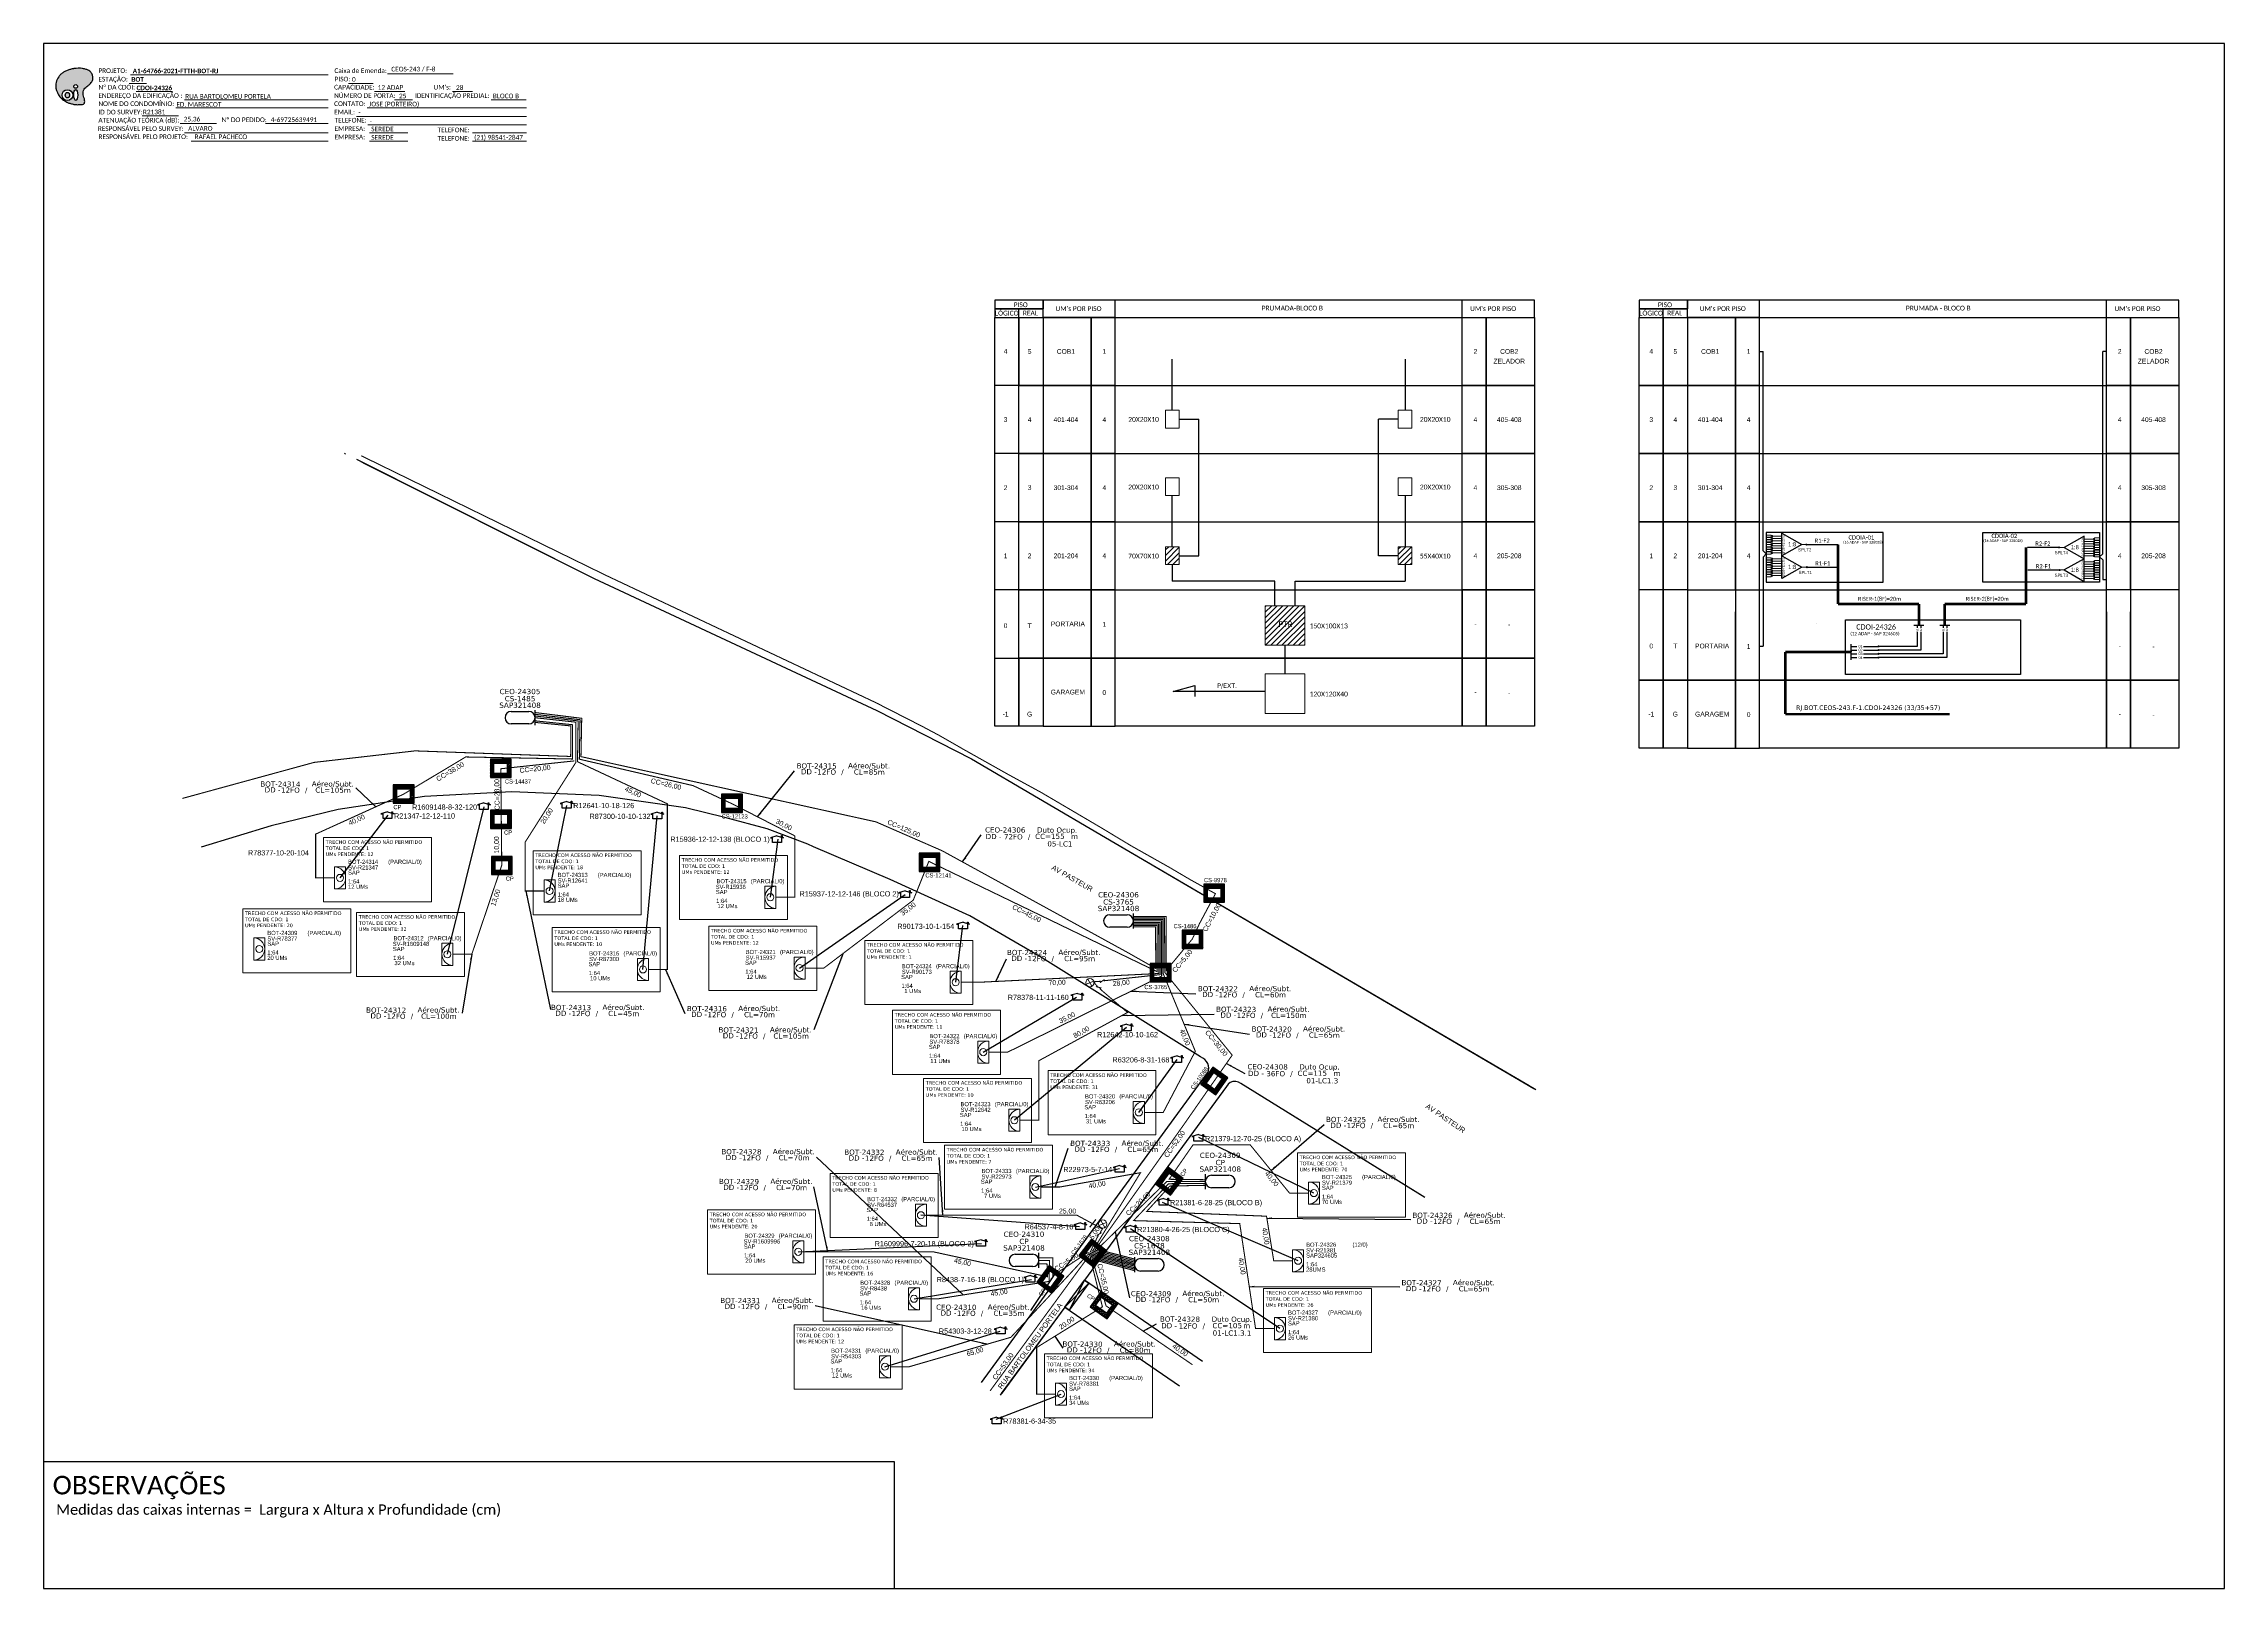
# Model space of a CAD drawing. Header units: millimetres. Extents: x 13779 to 15535, y -3498 to -2904.
# Drawn here: x 13779 to 14618, y -3498 to -2904 of the extents above; entities that cross this region are included whole.
import ezdxf
from ezdxf.enums import TextEntityAlignment as Align

# ---------------------------------------------------------------- set-up
doc = ezdxf.new("R2010")
doc.units = ezdxf.units.MM
doc.header["$MEASUREMENT"] = 0
doc.header["$PDMODE"] = 33
doc.header["$PDSIZE"] = 1e-05
for name, color, linetype in [('10.1-Caixas Subterrâneas', 5, 'Continuous'), ('20.5-CEO', 1, 'Continuous'), ('CAP a instalar', 1, 'Continuous'), ('label_cabos', 7, 'Continuous'), ('METRAGEM', 92, 'Continuous'), ('QUADRA', 94, 'Continuous'), ('Subida Lateral', 5, 'Continuous'), ('surveys', 7, 'Continuous'), ('surveys legendas', 7, 'Continuous')]:
    doc.layers.add(name, color=color, linetype=linetype)
for name, color, linetype, lineweight in [('10.4-Postes', 1, 'Continuous', 0), ("20.0-LEGENDA DOS CDO'S", 1, 'Continuous', 0), ('20.1-CDO_INTERIOR', 1, 'Continuous', 0), ('40.1-ETIQUETAS', 1, 'Continuous', 20), ('Segmento Logradouro Texto', 251, 'Continuous', 0)]:
    doc.layers.add(name, color=color, linetype=linetype, lineweight=lineweight)
doc.layers.add('DROP DE CLIENTE', color=140, linetype='Continuous', plot=False)
doc.styles.add('ARIAL', font='arial.ttf')
doc.styles.add('DIGICADE', font='arial.ttf')
doc.styles.add('siredit', font='verdana.ttf')
doc.styles.add('WMF-Calibri0', font='calibri.ttf')
doc.styles.add('WMF-Calibri1', font='calibrib.ttf')
doc.dimstyles.new('CC', dxfattribs={"dimtxt": 1, "dimasz": 2, "dimexe": 0.18, "dimexo": 0.0625, "dimgap": 0.09, "dimtad": 0, "dimdec": 0, "dimrnd": 1, "dimzin": 0, "dimdsep": 46, "dimtxsty": 'siredit', "dimblk": 'NONE', "dimcen": 0, "dimse1": 1, "dimse2": 1, "dimsd1": 1, "dimsd2": 1, "dimclrt": 7, "dimadec": 0, "dimazin": 0, "dimtfac": 1, "dimtdec": 0, "dimtofl": 0, "dimtmove": 0, "dimatfit": 3, "dimfxl": 0, "dimtolj": 1, "dimtzin": 0, "dimarcsym": 0})

# ---------------------------------------------------------------- blocks, each defined once
blk = doc.blocks.new('SURVEY_SURVEY')
for p, q in [((-0.0000126, 0.0000127), (-0.0000251, 0.000009)), ((-0.0000251, 0.000009), (-0.0000212, 0.000009)), ((-0.0000212, 0), (-0.0000212, 0.000009)), ((-0.000004, 0), (-0.0000212, 0)), ((-0.0000126, 0.0000127), (0, 0.000009)), ((-0.0000041, 0.0000132), (-0.0000028, 0.0000132)), ((-0.0000041, 0.0000103), (-0.0000041, 0.0000132)), ((0, 0.000009), (-0.000004, 0.000009)), ((-0.000004, 0.000009), (-0.000004, 0)), ((-0.0000028, 0.0000132), (-0.0000028, 0.0000099))]:
    blk.add_line(p, q)
blk = doc.blocks.new('*X14')
at = {"color": 0, "linetype": 'Continuous'}
for p, q in [((-1.25, 0.34099), (-0.49099, 1.1)), ((-1.25, 0.517767), (-0.667767, 1.1)), ((-1.25, 0.694544), (-0.844544, 1.1)), ((-1.25, 0.87132), (-1.02132, 1.1)), ((-1.25, 1.048097), (-1.198097, 1.1)), ((-1.25, 0.164214), (-0.8035, 0.610714)), ((-1.25, -0.012563), (-0.8035, 0.433937)), ((-1.25, -0.18934), (-0.8035, 0.25716)), ((-1.25, -0.366117), (-0.8035, 0.080383)), ((-0.789214, 0.625), (-0.314214, 1.1)), ((-0.612437, 0.625), (-0.137437, 1.1)), ((-0.43566, 0.625), (0.03934, 1.1)), ((-0.258883, 0.625), (0.216117, 1.1)), ((-0.082107, 0.625), (0.392893, 1.1)), ((0.09467, 0.625), (0.56967, 1.1)), ((0.271447, 0.625), (0.746447, 1.1)), ((0.448223, 0.625), (0.923223, 1.1)), ((0.625, 0.625), (1.1, 1.1)), ((0.801777, 0.625), (1.25, 1.073223)), ((0.8035, 0.449947), (1.25, 0.896447)), ((0.8035, 0.27317), (1.25, 0.71967)), ((0.8035, 0.096393), (1.25, 0.542893)), ((0.8035, -0.080383), (1.25, 0.366117)), ((0.8035, -0.25716), (1.25, 0.18934)), ((0.8035, -0.433937), (1.25, 0.012563)), ((-1.25, -0.542893), (-0.8035, -0.096393)), ((-1.25, -0.71967), (-0.8035, -0.27317)), ((-1.25, -0.896447), (-0.8035, -0.449947)), ((-1.25, -1.073223), (-0.801777, -0.625)), ((-1.1, -1.1), (-0.625, -0.625)), ((-0.923223, -1.1), (-0.448223, -0.625)), ((-0.746447, -1.1), (-0.271447, -0.625)), ((-0.56967, -1.1), (-0.09467, -0.625)), ((-0.392893, -1.1), (0.082107, -0.625)), ((-0.216117, -1.1), (0.258883, -0.625)), ((-0.03934, -1.1), (0.43566, -0.625)), ((0.137437, -1.1), (0.612437, -0.625)), ((0.314214, -1.1), (0.789214, -0.625)), ((0.49099, -1.1), (1.25, -0.34099)), ((0.667767, -1.1), (1.25, -0.517767)), ((0.8035, -0.610714), (1.25, -0.164214)), ((0.844544, -1.1), (1.25, -0.694544)), ((1.02132, -1.1), (1.25, -0.87132)), ((1.198097, -1.1), (1.25, -1.048097))]:
    blk.add_line(p, q, dxfattribs=at)
blk = doc.blocks.new('MANHOLE_MQ')
at = {"color": 0, "linetype": 'Continuous'}
for p, q in [((0.0000062, 0.0000057), (-0.0000063, 0.0000057)), ((-0.0000063, 0.0000057), (-0.0000063, -0.0000053)), ((-0.000004, 0.0000033), (0.000004, 0.0000033)), ((-0.000004, -0.0000029), (-0.000004, 0.0000033)), ((0.000004, 0.0000033), (0.000004, -0.0000029)), ((0.0000062, -0.0000053), (0.0000062, 0.0000057)), ((-0.0000063, -0.0000053), (0.0000062, -0.0000053)), ((0.000004, -0.0000029), (-0.000004, -0.0000029)), ((0.000004, -0.0000029), (0.000004, -0.0000029))]:
    blk.add_line(p, q, dxfattribs=at)
at = {"color": 0, "linetype": 'Continuous', "xscale": 5e-06, "yscale": 5e-06, "zscale": 1e-05}
blk.add_blockref('*X14', (0, 0.0000002), dxfattribs=at)
blk = doc.blocks.new('CDOI_CT_ESQ')
at = {"layer": '20.1-CDO_INTERIOR', "color": 8, "lineweight": 18}
blk.add_lwpolyline([(-2.12, -2.13), (-2.12, 2.12), (0, 2.12), (0.01, -2.13)], close=True, dxfattribs=at)
blk.add_circle((-1.06, 0), 0.68, dxfattribs=at)
blk.add_arc((0.01, 0), 2.13, 90.0276, 270.0276, dxfattribs=at)
at = {"layer": "20.0-LEGENDA DOS CDO'S", "color": 8, "style": 'ARIAL'}
for tag, p in [('SAP', (-9.3, 0.61)), ('CDO_N', (-9.3, 2.69)), ('SURVEY', (-9.3, 1.6)), ('1:XX', (-9.31, -1.08)), ('UMS', (-9.31, -2.09))]:
    blk.add_attdef(tag, p, '', height=0.8, rotation=359.9724, dxfattribs=at)
blk.add_attdef('FIBRAS_UTILIZADAS', text='', height=0.8, rotation=359.9724, dxfattribs=at).set_placement((-1.59, 2.69), align=Align.CENTER)
blk = doc.blocks.new('CDOI_CT_DRT')
at = {"layer": '20.1-CDO_INTERIOR', "color": 8, "lineweight": 18}
blk.add_lwpolyline([(2.13, -2.13), (2.13, 2.12), (0, 2.12), (0, -2.13)], close=True, dxfattribs=at)
blk.add_circle((1.06, 0), 0.68, dxfattribs=at)
blk.add_arc((0, 0), 2.13, 269.9724, 89.9724, dxfattribs=at)
at = {"layer": "20.0-LEGENDA DOS CDO'S", "color": 8, "style": 'ARIAL'}
for tag, p in [('SURVEY', (2.61, 1.6)), ('SAP', (2.61, 0.61)), ('CDO_N', (2.61, 2.69)), ('1:XX', (2.6, -1.08)), ('UMS', (2.6, -2.09))]:
    blk.add_attdef(tag, p, '', height=0.8, rotation=359.9724, dxfattribs=at)
blk.add_attdef('FIBRAS_UTILIZADAS', text='', height=0.8, rotation=359.9724, dxfattribs=at).set_placement((10.32, 2.69), align=Align.CENTER)
blk = doc.blocks.new('_None')
blk = doc.blocks.new('Inst CB DT OCUP CFOA-SM-DD-S-72')
at = {"layer": 'label_cabos', "color": 0, "style": 'siredit'}
for tag, flags, p in [('ID_ATIVIDADE', 3, (1.31, 2.67)), ('FATOR', 1, (11.56, 2.55))]:
    blk.add_attdef(tag, text='', height=1, rotation=359.69, dxfattribs=dict(at, flags=flags)).set_placement(p, align=Align.MIDDLE_CENTER)
for tag, p in [('TIPO_CABO', (1.11, 0)), ('DESTINO_CABO', (3.13, 1.26)), ('CABO', (4.69, -0.05)), ('/', (7.71, -0.05)), ('LANCE', (10.41, 0.02)), ('TIPO_CABO', (13.11, 1.24)), ('UND', (16.46, 0)), ('FID', (13.65, -1.41))]:
    blk.add_attdef(tag, text='', height=1, rotation=359.69, dxfattribs=at).set_placement(p, align=Align.MIDDLE_CENTER)
blk.add_attdef('QTDE', (11.93, -0.45), '', height=1, rotation=359.69, dxfattribs=at)
blk = doc.blocks.new('Inst CB DT OCUP CFOA-SM-DD-S-36')
at = {"layer": 'label_cabos', "color": 0, "style": 'siredit'}
for tag, flags, p in [('ID_ATIVIDADE', 3, (1.31, 2.67)), ('FATOR', 1, (11.56, 2.55))]:
    blk.add_attdef(tag, text='', height=1, rotation=359.69, dxfattribs=dict(at, flags=flags)).set_placement(p, align=Align.MIDDLE_CENTER)
for tag, p in [('TIPO_CABO', (1.11, 0)), ('DESTINO_CABO', (3.13, 1.26)), ('CABO', (4.69, -0.05)), ('/', (7.71, -0.05)), ('LANCE', (10.41, 0.02)), ('TIPO_CABO', (13.11, 1.24)), ('UND', (16.46, 0)), ('FID', (13.65, -1.41))]:
    blk.add_attdef(tag, text='', height=1, rotation=359.69, dxfattribs=at).set_placement(p, align=Align.MIDDLE_CENTER)
blk.add_attdef('QTDE', (11.93, -0.45), '', height=1, rotation=359.69, dxfattribs=at)
blk = doc.blocks.new('LEGENDA DOS CABOS')
at = {"layer": 'label_cabos', "color": 0, "style": 'siredit'}
for tag, p in [('TIPO_CABO', (2.74, 0.52)), ('ID', (4.24, 1.63)), ('CABO', (6.16, 0.47)), ('/', (9.19, 0.47)), ('METROS', (14.36, 0.47)), ('XX', (14.31, 1.67))]:
    blk.add_attdef(tag, text='', height=1, rotation=359.69, dxfattribs=at).set_placement(p, align=Align.MIDDLE_CENTER)
blk = doc.blocks.new('Inst CB DT OCUP CFOA-SM-ASU-120-S-12')
at = {"layer": 'label_cabos', "color": 0, "style": 'siredit'}
for tag, flags, p in [('ID_ATIVIDADE', 3, (1.31, 2.67)), ('FATOR', 1, (11.56, 2.55))]:
    blk.add_attdef(tag, text='', height=1, rotation=359.69, dxfattribs=dict(at, flags=flags)).set_placement(p, align=Align.MIDDLE_CENTER)
for tag, p in [('TIPO_CABO', (1.26, 0)), ('DESTINO_CABO', (3.13, 1.26)), ('CABO', (4.69, -0.05)), ('/', (7.71, -0.05)), ('LANCE', (10.91, 0)), ('TIPO_CABO', (13.11, 1.24)), ('UND', (15.96, 0)), ('FID', (13.15, -1.41))]:
    blk.add_attdef(tag, text='', height=1, rotation=359.69, dxfattribs=at).set_placement(p, align=Align.MIDDLE_CENTER)
blk.add_attdef('QTDE', (12.43, -0.47), '', height=1, rotation=359.69, dxfattribs=at)
blk = doc.blocks.new('A$C415C251F')
at = {"color": 3}
blk.add_point((0, 0), dxfattribs=at)
blk = doc.blocks.new('LEG_CDOIA8_C-SPLT_ESQ')
at = {"color": 3, "extrusion": (0, 0, -1), "xscale": -1, "zscale": -1}
blk.add_blockref('A$C415C251F', (0, 0), dxfattribs=at)
at = {"color": 1, "style": 'WMF-Calibri0', "flags": 4}
blk.add_attdef('MODELO', text='', height=1.5, dxfattribs=at).set_placement((22.54, -4.54), align=Align.CENTER)
blk.add_attdef('CDO', (21.44, -2.61), '', height=2, dxfattribs=at)
at = {"style": 'ARIAL', "flags": 4}
blk.add_attdef('SPLITAGEM', text='', height=1.5, dxfattribs=at).set_placement((18.61, -12.59), align=Align.CENTER)
blk = doc.blocks.new('LEG_CDOIA8_C-SPLT_DIR')
at = {"color": 3}
blk.add_blockref('A$C415C251F', (0, 0), dxfattribs=at)
at = {"color": 1, "style": 'WMF-Calibri0', "flags": 4}
blk.add_attdef('CDO', (-26.8, -2.6), '', height=2, dxfattribs=at)
blk.add_attdef('MODELO', text='', height=1.5, dxfattribs=at).set_placement((-22.2, -4.5), align=Align.CENTER)
at = {"style": 'ARIAL', "flags": 4}
blk.add_attdef('SPLITAGEM', text='', height=1.5, dxfattribs=at).set_placement((-18.4, -12.6), align=Align.CENTER)
blk = doc.blocks.new('SPLT_1-8_SC-APC')
at = {"color": 1, "lineweight": 0}
blk.add_lwpolyline([(-17, -7.5), (-19.3, -7.5)], dxfattribs=at)
at = {"color": 1}
blk.add_lwpolyline([(-7.4, -2.1), (-17, -7.5), (-7.4, -13), (-7.4, -2.1)], dxfattribs=at)
at = {"color": 3, "lineweight": 0}
for points in [[(-3, -3.5), (-7.4, -3.5)], [(-7.4, -4.7), (-3, -4.7)], [(-7.4, -5.8), (-3, -5.8)], [(-7.4, -7), (-3, -7)], [(-7.4, -8.1), (-3, -8.1)], [(-7.4, -9.3), (-3, -9.3)], [(-7.4, -10.4), (-3, -10.4)], [(-2.4, -3), (-2.4, -4)], [(-2.4, -3), (0, -3)], [(-2.4, -4), (0, -4)], [(-2.4, -4.2), (-2.4, -5.2)], [(-2.4, -4.2), (0, -4.2)], [(-2.4, -5.2), (0, -5.2)], [(-2.4, -5.3), (-2.4, -6.3)], [(-2.4, -5.3), (0, -5.3)], [(-2.4, -6.3), (0, -6.3)], [(-2.4, -6.5), (-2.4, -7.5)], [(-2.4, -6.5), (0, -6.5)], [(-2.4, -7.5), (0, -7.5)], [(-2.4, -7.6), (-2.4, -8.6)], [(-2.4, -7.6), (0, -7.6)], [(-2.4, -8.6), (0, -8.6)], [(-2.4, -8.8), (-2.4, -9.8)], [(-2.4, -8.8), (0, -8.8)], [(-2.4, -9.8), (0, -9.8)], [(-2.4, -9.9), (-2.4, -10.9)], [(-2.4, -9.9), (0, -9.9)], [(-7.4, -11.6), (-3, -11.6)], [(-2.4, -10.9), (0, -10.9)], [(-2.4, -11.1), (-2.4, -12.1)], [(-2.4, -11.1), (0, -11.1)], [(-2.4, -12.1), (0, -12.1)]]:
    blk.add_lwpolyline(points, dxfattribs=at)
for points in [[(-3, -3.2), (-2.4, -3.2), (-2.4, -3.8), (-3, -3.8)], [(-3, -4.4), (-2.4, -4.4), (-2.4, -5), (-3, -5)], [(-3, -5.5), (-2.4, -5.5), (-2.4, -6.1), (-3, -6.1)], [(-3, -6.7), (-2.4, -6.7), (-2.4, -7.3), (-3, -7.3)], [(-3, -7.8), (-2.4, -7.8), (-2.4, -8.4), (-3, -8.4)], [(-3, -9), (-2.4, -9), (-2.4, -9.6), (-3, -9.6)], [(-3, -10.1), (-2.4, -10.1), (-2.4, -10.7), (-3, -10.7)], [(-3, -11.3), (-2.4, -11.3), (-2.4, -11.9), (-3, -11.9)]]:
    blk.add_lwpolyline(points, close=True, dxfattribs=at)
at = {"color": 1, "style": 'ARIAL'}
for s, height, p in [('1:8', 2, (-13.9, -8.4)), ('S1', 0.75, (-8.7, -3.8)), ('S2', 0.75, (-8.7, -5)), ('S3', 0.75, (-8.7, -6.2)), ('S4', 0.75, (-8.7, -7.4)), ('S5', 0.75, (-8.7, -8.6)), ('S6', 0.75, (-8.7, -9.7)), ('S7', 0.75, (-8.7, -10.8)), ('S8', 0.75, (-8.7, -11.9))]:
    blk.add_text(s, height=height, dxfattribs=at).set_placement(p)
blk = doc.blocks.new('SPLITTER_')
blk.add_point((0, 0))
at = {"style": 'ARIAL', "flags": 4}
blk.add_attdef('SPLT', (0, -3.3), '', height=1.5, dxfattribs=at)
blk = doc.blocks.new('SPLT_1-8_SC-APC_ESQ')
at = {"color": 3, "lineweight": 0}
for points in [[(2.4, -3), (0, -3)], [(2.4, -4), (0, -4)], [(2.4, -4.2), (0, -4.2)], [(2.4, -5.2), (0, -5.2)], [(2.4, -5.3), (0, -5.3)], [(2.4, -6.3), (0, -6.3)], [(2.4, -6.5), (0, -6.5)], [(2.4, -7.5), (0, -7.5)], [(2.4, -7.6), (0, -7.6)], [(2.4, -8.6), (0, -8.6)], [(2.4, -8.8), (0, -8.8)], [(2.4, -9.8), (0, -9.8)], [(2.4, -9.9), (0, -9.9)], [(2.4, -3), (2.4, -4)], [(2.4, -4.2), (2.4, -5.2)], [(2.4, -5.3), (2.4, -6.3)], [(2.4, -6.5), (2.4, -7.5)], [(2.4, -7.6), (2.4, -8.6)], [(2.4, -8.8), (2.4, -9.8)], [(2.4, -9.9), (2.4, -10.9)], [(3, -3.5), (7.4, -3.5)], [(7.4, -4.7), (3, -4.7)], [(7.4, -5.8), (3, -5.8)], [(7.4, -7), (3, -7)], [(7.4, -8.1), (3, -8.1)], [(7.4, -9.3), (3, -9.3)], [(7.4, -10.4), (3, -10.4)], [(2.4, -10.9), (0, -10.9)], [(2.4, -11.1), (0, -11.1)], [(2.4, -12.1), (0, -12.1)], [(2.4, -11.1), (2.4, -12.1)], [(7.4, -11.6), (3, -11.6)]]:
    blk.add_lwpolyline(points, dxfattribs=at)
for points in [[(3, -3.2), (2.4, -3.2), (2.4, -3.8), (3, -3.8)], [(3, -4.4), (2.4, -4.4), (2.4, -5), (3, -5)], [(3, -5.5), (2.4, -5.5), (2.4, -6.1), (3, -6.1)], [(3, -6.7), (2.4, -6.7), (2.4, -7.3), (3, -7.3)], [(3, -7.8), (2.4, -7.8), (2.4, -8.4), (3, -8.4)], [(3, -9), (2.4, -9), (2.4, -9.6), (3, -9.6)], [(3, -10.1), (2.4, -10.1), (2.4, -10.7), (3, -10.7)], [(3, -11.3), (2.4, -11.3), (2.4, -11.9), (3, -11.9)]]:
    blk.add_lwpolyline(points, close=True, dxfattribs=at)
at = {"color": 1}
blk.add_lwpolyline([(7.4, -2.1), (17, -7.5), (7.4, -13), (7.4, -2.1)], dxfattribs=at)
at = {"color": 1, "lineweight": 0}
blk.add_lwpolyline([(17, -7.5), (19.3, -7.5)], dxfattribs=at)
at = {"color": 1, "style": 'ARIAL'}
for s, height, p in [('S2', 0.75, (7.6, -5)), ('S3', 0.75, (7.6, -6.2)), ('S4', 0.75, (7.6, -7.4)), ('S5', 0.75, (7.5, -8.6)), ('S6', 0.75, (7.6, -9.7)), ('S7', 0.75, (7.6, -10.8)), ('S1', 0.75, (7.7, -3.8)), ('1:8', 2, (10.5, -8.4)), ('S8', 0.75, (7.6, -11.9))]:
    blk.add_text(s, height=height, dxfattribs=at).set_placement(p)
blk = doc.blocks.new('OI')
h = blk.add_hatch(color=40)
edge = h.paths.add_edge_path()
edge.add_spline(control_points=[(4.35, -0.67), (3.92, -0.99), (3.26, -1.5), (2.81, -2.59), (2.9, -3.5), (3.06, -4.27), (3.31, -4.85), (3.37, -5.39), (3.4, -5.88), (3.2, -6.4), (2.54, -6.61), (1.65, -6.63), (0.55, -6.67), (-0.56, -6.42), (-1.61, -6.14), (-2.77, -5.61), (-3.92, -4.77), (-4.89, -3.7), (-5.34, -2.65), (-5.6, -1.94), (-5.85, -0.96), (-5.71, 0.47), (-5.1, 2.02), (-4.14, 3.02), (-3.3, 3.61), (-2.37, 4.16), (-1.36, 4.44), (-0.56, 4.7), (0.79, 4.85), (2.24, 4.97), (3.79, 4.57), (4.67, 4.21), (5.44, 3.65), (5.76, 2.99), (6.03, 2.21), (6.01, 1.46), (5.72, 0.64), (5.31, 0.08), (4.88, -0.38), (4.51, -0.55), (4.35, -0.67)], knot_values=[0, 0, 0, 0, 1.60434, 2.417191, 3.427595, 4.282808, 4.776746, 5.304182, 5.888771, 6.258406, 6.858137, 7.79129, 8.986195, 10.124242, 11.187857, 12.242908, 13.953784, 15.414161, 16.515391, 17.349188, 17.675853, 19.552021, 21.515531, 22.568638, 23.63245, 24.621084, 25.782718, 26.745347, 27.142653, 29.870543, 31.004649, 31.921532, 32.709589, 33.801391, 34.042471, 35.192333, 35.971461, 36.628871, 37.254359, 37.836911, 37.836911, 37.836911, 37.836911], degree=3, periodic=0)
h.paths.add_polyline_path([(1.13, -0.87, -1), (-0.04, -0.87, -1)], flags=16)
edge = h.paths.add_edge_path(flags=16)
edge.add_ellipse((0.56, -3.59), major_axis=(-0.02, 1.71), ratio=0.361305, start_angle=0, end_angle=360)
h.paths.add_polyline_path([(-0.36, -3.62, -1), (-3.8, -3.62, -1)], flags=16)
edge = h.paths.add_edge_path(flags=0)
edge.add_ellipse((-2.08, -3.62), major_axis=(0, 0.885), ratio=0.758294, start_angle=0, end_angle=360)
at = {"color": 40}
for centre, radius in [((-2.08, -3.62), 1.72), ((0.54, -0.87), 0.587)]:
    blk.add_circle(centre, radius, dxfattribs=at)
blk.add_ellipse((-2.08, -3.62), major_axis=(0, 0.885), ratio=0.758294, start_param=-3.14159265358979, end_param=3.14159265358979, dxfattribs=at)
blk.add_ellipse((0.56, -3.59), major_axis=(-0.02, 1.71), ratio=0.361305, dxfattribs=at)
at = {"color": 40, "start_tangent": (-0.800898, -0.598801), "end_tangent": (-0.800898, -0.598801)}
blk.add_spline([(4.35, -0.67), (3.2, -1.78), (2.9, -2.54), (2.92, -3.55), (3.12, -4.38), (3.28, -4.85), (3.37, -5.37), (3.35, -5.95), (3.2, -6.29), (2.66, -6.55), (1.73, -6.63), (0.54, -6.62), (-0.58, -6.41), (-1.6, -6.11), (-2.56, -5.67), (-3.95, -4.67), (-4.89, -3.56), (-5.37, -2.56), (-5.64, -1.78), (-5.72, -1.46), (-5.63, 0.42), (-4.84, 2.22), (-4.13, 2.99), (-3.27, 3.62), (-2.4, 4.09), (-1.3, 4.47), (-0.37, 4.72), (0.02, 4.77), (2.75, 4.8), (3.85, 4.53), (4.69, 4.16), (5.31, 3.68), (5.85, 2.73), (5.93, 2.5), (5.94, 1.35), (5.67, 0.62), (5.29, 0.08), (4.84, -0.36), (4.35, -0.67)], degree=3, dxfattribs=at)
blk = doc.blocks.new('CARIMBO')
at = {"color": 7, "lineweight": 0}
for points in [[(134.48, -16.3), (159.61, -16.3)], [(35.15, -20.06), (41.7, -20.06)], [(35.66, -16.79), (111.64, -16.79)], [(37.81, -23.14), (51.75, -23.14)], [(119.43, -20.02), (128.92, -20.02)], [(129.48, -23.14), (141.1, -23.14)], [(159.42, -23.14), (167.09, -23.14)], [(40.13, -32.55), (54.07, -32.55)], [(52.97, -29.48), (111.64, -29.48)], [(56.38, -26.37), (111.64, -26.37)], [(122.56, -32.72), (187.83, -32.72)], [(126.6, -29.48), (187.83, -29.48)], [(137.07, -26.37), (144.01, -26.37)], [(174.24, -26.37), (187.8, -26.37)], [(54.67, -35.52), (68.61, -35.52)], [(56.38, -39.07), (111.64, -39.07)], [(126.84, -35.96), (187.83, -35.96)], [(127.45, -39.07), (142.25, -39.07)], [(167.06, -39.07), (187.83, -39.07)], [(58.87, -42.31), (111.64, -42.31)], [(127.45, -42.31), (142.25, -42.31)], [(167.06, -42.31), (187.83, -42.31)]]:
    blk.add_lwpolyline(points, dxfattribs=at)
at = {"color": 7, "xscale": 1.213923925163967, "yscale": 1.213923925163967, "zscale": 1.213923925163967, "rotation": 0.1532896023949059}
blk.add_blockref('OI', (13.86, -20.16), dxfattribs=at)
at = {"color": 7, "lineweight": 0, "style": 'WMF-Calibri0'}
for s, height, p in [('PROJETO:', 1.793, (23.26, -16.04)), ('Caixa de Emenda:', 1.7927, (114.02, -16.04)), ('ESTAÇÃO:', 1.793, (23.26, -19.32)), ('ENDEREÇO DA EDIFICAÇÃO :', 1.7927, (23.26, -25.63)), ('Nº DA CDOI:', 1.7927, (23.26, -22.39)), ('CAPACIDADE:', 1.7927, (113.91, -22.39)), ('NÚMERO DE PORTA:', 1.7927, (113.91, -25.63)), ('PISO:', 1.793, (114.09, -19.28)), ('IDENTIFICAÇÃO PREDIAL:', 1.7927, (144.99, -25.63)), ("UM's:", 1.793, (152.15, -22.39)), ('ATENUAÇÃO TEÓRICA (dB):', 1.7927, (23.26, -35.09)), ('NOME DO CONDOMÍNIO:', 1.7927, (23.26, -28.74)), ('ID DO SURVEY:', 1.7927, (23.26, -31.97)), ('CONTATO:', 1.793, (113.91, -28.74)), ('EMAIL:', 1.793, (113.91, -31.97)), ('TELEFONE:', 1.793, (114.09, -35.09)), ('RESPONSÁVEL PELO SURVEY:', 1.7927, (23.02, -38.32)), ('RESPONSÁVEL PELO PROJETO:', 1.7927, (23.26, -41.44)), ('EMPRESA:', 1.793, (114.09, -38.32)), ('EMPRESA:', 1.793, (114.09, -41.56)), ('TELEFONE:', 1.793, (153.7, -38.83)), ('TELEFONE:', 1.793, (153.7, -42.06))]:
    blk.add_text(s, height=height, dxfattribs=at).set_placement(p)
at = {"color": 7, "lineweight": 0, "flags": 8}
for tag, p, style in [('PROJ', (36.46, -16.13), 'WMF-Calibri1'), ('CEOS-XX', (135.87, -15.46), 'WMF-Calibri0'), ('EST', (35.94, -19.41), 'WMF-Calibri1'), ('LOGRADOURO', (56.65, -25.91), 'WMF-Calibri0'), ('PISO_PTR', (120.78, -19.42), 'WMF-Calibri0'), ('CAPAC.', (130.66, -22.52), 'WMF-Calibri0'), ('N°', (138.85, -25.77), 'WMF-Calibri0'), ("UC'S", (160.78, -22.54), 'WMF-Calibri0'), ('N°PREDIO', (174.94, -25.77), 'WMF-Calibri0'), ('_ID_', (40.39, -31.94), 'WMF-Calibri0'), ('NOME_DO_COND.', (53.23, -29.02), 'WMF-Calibri0'), ('O_POTEN', (56.06, -34.68), 'WMF-Calibri0'), ('EMAIL', (123.26, -32.12), 'WMF-Calibri0'), ('NOME_DO_CONTATO', (127.3, -28.89), 'WMF-Calibri0'), ('RES_SURVEY', (57.78, -38.23), 'WMF-Calibri0'), ('RES_PROJ', (60.27, -41.47), 'WMF-Calibri0'), ('TELEFONE', (127.55, -35.36), 'WMF-Calibri0'), ('EMP_RESP_SURVEY', (128.16, -38.47), 'WMF-Calibri0'), ('EMP_RESP_PROJ', (128.16, -41.71), 'WMF-Calibri0'), ('CONT_RESP_SURVEY', (167.76, -38.47), 'WMF-Calibri0'), ('CONT_RESP_PROJ', (167.76, -41.71), 'WMF-Calibri0')]:
    blk.add_attdef(tag, p, '', height=1.79, dxfattribs=dict(at, style=style))
at = {"color": 7, "lineweight": 0, "style": 'WMF-Calibri1', "flags": 8}
blk.add_attdef("N° CDO'S", text='', height=1.79, dxfattribs=at).set_placement((44.78, -22.68), align=Align.CENTER)

msp = doc.modelspace()

# ---------------------------------------------------------------- hatches: boundary and pattern name
h = msp.add_hatch()
h.set_pattern_fill('ANSI31', color=1, scale=12, style=0)
h.set_pattern_definition([(45, (899.8769, 332.0792), (-1.06066017, 1.06066017), [])])
h.paths.add_polyline_path([(14210.58, -3097.43), (14215.87, -3097.43), (14215.87, -3104.32), (14210.58, -3104.32)])
h.paths.add_polyline_path([(14300.09, -3097.43), (14305.38, -3097.43), (14305.38, -3104.32), (14300.09, -3104.32)])
h = msp.add_hatch(color=3)
h.dxf.hatch_style = 1
edge = h.paths.add_edge_path()
edge.add_arc((14457.03, -3096.58), 0.205, 0, 360)
h = msp.add_hatch(color=3)
h.dxf.hatch_style = 1
edge = h.paths.add_edge_path()
edge.add_arc((14554.19, -3097.69), 0.205, 0, 360)
h = msp.add_hatch(color=3)
h.dxf.hatch_style = 1
edge = h.paths.add_edge_path()
edge.add_arc((14457.23, -3105.29), 0.205, 0, 360)
h = msp.add_hatch(color=3)
h.dxf.hatch_style = 1
edge = h.paths.add_edge_path()
edge.add_arc((14554.4, -3106.41), 0.205, 0, 360)
h = msp.add_hatch()
h.set_pattern_fill('ANSI31', color=1, scale=12, style=0)
h.set_pattern_definition([(45, (13515.3627, -3597.4138), (-1.0606602, 1.0606602), [])])
h.paths.add_polyline_path([(14264.12, -3120.15), (14248.95, -3120.15), (14248.95, -3135.29), (14264.12, -3135.29)])
h.paths.add_polyline_path([(14253.67, -3129.2), (14260.19, -3129.2), (14260.19, -3125.26), (14253.67, -3125.26)], flags=9)
h = msp.add_hatch(color=3)
h.dxf.hatch_style = 1
edge = h.paths.add_edge_path()
edge.add_arc((14484.77, -3135.73), 0.205, 0, 360)
h = msp.add_hatch(color=3)
h.dxf.hatch_style = 1
edge = h.paths.add_edge_path()
edge.add_arc((14484.77, -3137.15), 0.205, 0, 360)
h = msp.add_hatch(color=3)
h.dxf.hatch_style = 1
edge = h.paths.add_edge_path()
edge.add_arc((14484.77, -3138.6), 0.205, 0, 360)
h = msp.add_hatch(color=3)
h.dxf.hatch_style = 1
edge = h.paths.add_edge_path()
edge.add_arc((14484.77, -3140.03), 0.205, 0, 360)

# ---------------------------------------------------------------- linework, layer by layer
at = {"color": 0}
for p, q in [((14144.99, -3009.24), (14154.25, -3009.24)), ((14144.99, -3140.21), (14144.99, -3009.24)), ((14154.25, -3009.24), (14154.25, -3035.43)), ((14154.25, -3035.43), (14144.99, -3035.43)), ((14392.74, -3148.7), (14392.74, -3114.02)), ((14402, -3148.7), (14402, -3114.02)), ((14402, -3114.02), (14402, -3148.7)), ((14411.26, -3114.02), (14411.26, -3148.7)), ((14411.26, -3114.02), (14411.26, -3148.7)), ((14429.78, -3114.02), (14429.78, -3148.7)), ((14439.03, -3114.02), (14572.42, -3114.02)), ((14439.03, -3148.7), (14439.03, -3114.02)), ((14572.42, -3148.7), (14572.42, -3114.02)), ((14581.68, -3114.02), (14581.68, -3148.7)), ((14600.2, -3114.02), (14600.2, -3148.7)), ((14429.78, -3148.7), (14429.78, -3122.51)), ((14439.03, -3148.7), (14439.03, -3122.51)), ((14572.42, -3122.51), (14572.42, -3148.7)), ((14581.68, -3148.7), (14581.68, -3122.51)), ((14402, -3148.7), (14392.74, -3148.7)), ((14411.26, -3148.7), (14402, -3148.7)), ((14411.26, -3148.7), (14429.78, -3148.7)), ((14429.78, -3148.7), (14439.03, -3148.7)), ((14572.42, -3148.7), (14439.03, -3148.7)), ((14581.68, -3148.7), (14572.42, -3148.7)), ((14600.2, -3148.7), (14581.68, -3148.7))]:
    msp.add_line(p, q, dxfattribs=at)
at = {"color": 1}
for p, q in [((14486.57, -3091.97), (14441.62, -3091.97)), ((14441.62, -3091.97), (14441.62, -3111.02)), ((14486.57, -3111.02), (14486.57, -3091.97)), ((14524.86, -3091.97), (14569.8, -3091.97)), ((14524.86, -3111.02), (14524.86, -3091.97)), ((14569.8, -3091.97), (14569.8, -3111.02)), ((14441.62, -3111.02), (14486.57, -3111.02)), ((14569.8, -3111.02), (14524.86, -3111.02))]:
    msp.add_line(p, q, dxfattribs=at)
at = {"color": 5}
for p, q in [((14499.66, -3130.29), (14499.66, -3135.73)), ((14501.09, -3137.15), (14484.77, -3137.15))]:
    msp.add_line(p, q, dxfattribs=at)
for points in [[(13779.2, -3497.96), (14617.76, -3497.96), (14617.76, -2903.96), (13779.2, -2903.96), (13779.2, -3497.96)], [(14154.25, -3009.24), (14154.25, -3005.95)], [(14163.51, -3009.24), (14352.45, -3009.24), (14352.45, -3002.66), (14163.51, -3002.66), (14163.51, -3002.66), (14163.51, -3005.95)], [(14324.66, -3009.24), (14324.66, -3002.66)], [(14402, -3009.24), (14402, -3005.95)], [(14411.26, -3009.24), (14600.2, -3009.24), (14600.2, -3002.66), (14411.26, -3002.66), (14411.26, -3002.66), (14411.26, -3005.95)], [(14572.41, -3009.24), (14572.41, -3002.66)], [(14213.22, -3044.88), (14213.22, -3025.33)], [(14302.73, -3025.33), (14302.73, -3044.88)], [(14191.29, -3035.43), (14324.67, -3035.43)], [(14439.03, -3035.43), (14572.42, -3035.43)], [(14215.87, -3048.33), (14223.44, -3048.33)], [(14223.44, -3100.87), (14223.44, -3048.33)], [(14292.52, -3100.87), (14292.52, -3048.33)], [(14292.52, -3100.87), (14292.52, -3048.33)], [(14300.09, -3048.33), (14292.52, -3048.33)], [(14154.25, -3061.63), (14144.99, -3061.63)], [(14191.29, -3061.63), (14324.67, -3061.63)], [(14439.03, -3061.63), (14572.42, -3061.63)], [(14213.22, -3097.43), (14213.22, -3077.78)], [(14302.73, -3077.78), (14302.73, -3097.43)], [(14154.25, -3087.82), (14144.99, -3087.82)], [(14191.29, -3087.82), (14324.67, -3087.82)], [(14439.03, -3087.82), (14572.42, -3087.82)], [(14215.87, -3100.87), (14223.44, -3100.87)], [(14300.09, -3100.87), (14292.52, -3100.87)], [(14154.25, -3114.02), (14144.99, -3114.02)], [(14474.26, -3137.16), (14474.26, -3137.84)], [(14474.26, -3138.6), (14476.46, -3138.6)], [(14479.03, -3138.6), (14484.77, -3138.6)]]:
    msp.add_lwpolyline(points)
at = {"color": 7, "lineweight": 0}
msp.add_lwpolyline([(13864.51, -2934.72), (13888.66, -2934.72)], dxfattribs=at)
for points in [[(14144.99, -3005.95), (14163.51, -3005.95), (14163.51, -3002.66), (14144.99, -3002.66)], [(14144.99, -3009.24), (14163.51, -3009.24), (14163.51, -3005.95), (14144.99, -3005.95)], [(14392.74, -3005.95), (14411.26, -3005.95), (14411.26, -3002.66), (14392.74, -3002.66)], [(14392.74, -3009.24), (14411.26, -3009.24), (14411.26, -3005.95), (14392.74, -3005.95)], [(14485.79, -3138.6), (14485.79, -3138.6)]]:
    msp.add_lwpolyline(points, close=True)
at = {"color": 0}
for points in [[(14154.25, -3009.24), (14163.51, -3009.24), (14163.51, -3035.43), (14154.25, -3035.43)], [(14182.03, -3009.24), (14163.51, -3009.24), (14163.51, -3035.43), (14182.03, -3035.43)], [(14191.29, -3009.24), (14182.03, -3009.24), (14182.03, -3035.43), (14191.29, -3035.43)], [(14324.67, -3009.24), (14333.93, -3009.24), (14333.93, -3035.43), (14324.67, -3035.43)], [(14333.93, -3009.24), (14352.45, -3009.24), (14352.45, -3035.43), (14333.93, -3035.43)], [(14392.74, -3009.24), (14402, -3009.24), (14402, -3035.43), (14392.74, -3035.43)], [(14402, -3009.24), (14411.26, -3009.24), (14411.26, -3035.43), (14402, -3035.43)], [(14429.78, -3009.24), (14411.26, -3009.24), (14411.26, -3035.43), (14429.78, -3035.43)], [(14439.03, -3009.24), (14429.78, -3009.24), (14429.78, -3035.43), (14439.03, -3035.43)], [(14572.42, -3009.24), (14581.68, -3009.24), (14581.68, -3035.43), (14572.42, -3035.43)], [(14581.68, -3009.24), (14600.2, -3009.24), (14600.2, -3035.43), (14581.68, -3035.43)], [(14154.25, -3035.43), (14163.51, -3035.43), (14163.51, -3061.63), (14154.25, -3061.63)], [(14182.03, -3035.43), (14163.51, -3035.43), (14163.51, -3061.63), (14182.03, -3061.63)], [(14191.29, -3035.43), (14182.03, -3035.43), (14182.03, -3061.63), (14191.29, -3061.63)], [(14324.67, -3035.43), (14333.93, -3035.43), (14333.93, -3061.63), (14324.67, -3061.63)], [(14333.93, -3035.43), (14352.45, -3035.43), (14352.45, -3061.63), (14333.93, -3061.63)], [(14392.74, -3035.43), (14402, -3035.43), (14402, -3061.63), (14392.74, -3061.63)], [(14402, -3035.43), (14411.26, -3035.43), (14411.26, -3061.63), (14402, -3061.63)], [(14429.78, -3035.43), (14411.26, -3035.43), (14411.26, -3061.63), (14429.78, -3061.63)], [(14439.03, -3035.43), (14429.78, -3035.43), (14429.78, -3061.63), (14439.03, -3061.63)], [(14572.42, -3035.43), (14581.68, -3035.43), (14581.68, -3061.63), (14572.42, -3061.63)], [(14581.68, -3035.43), (14600.2, -3035.43), (14600.2, -3061.63), (14581.68, -3061.63)], [(14154.25, -3061.63), (14163.51, -3061.63), (14163.51, -3087.82), (14154.25, -3087.82)], [(14182.03, -3061.63), (14163.51, -3061.63), (14163.51, -3087.82), (14182.03, -3087.82)], [(14191.29, -3061.63), (14182.03, -3061.63), (14182.03, -3087.82), (14191.29, -3087.82)], [(14324.67, -3061.63), (14333.93, -3061.63), (14333.93, -3087.82), (14324.67, -3087.82)], [(14333.93, -3061.63), (14352.45, -3061.63), (14352.45, -3087.82), (14333.93, -3087.82)], [(14392.74, -3061.63), (14402, -3061.63), (14402, -3087.82), (14392.74, -3087.82)], [(14402, -3061.63), (14411.26, -3061.63), (14411.26, -3087.82), (14402, -3087.82)], [(14429.78, -3061.63), (14411.26, -3061.63), (14411.26, -3087.82), (14429.78, -3087.82)], [(14439.03, -3061.63), (14429.78, -3061.63), (14429.78, -3087.82), (14439.03, -3087.82)], [(14572.42, -3061.63), (14581.68, -3061.63), (14581.68, -3087.82), (14572.42, -3087.82)], [(14581.68, -3061.63), (14600.2, -3061.63), (14600.2, -3087.82), (14581.68, -3087.82)], [(14154.25, -3087.82), (14163.51, -3087.82), (14163.51, -3114.02), (14154.25, -3114.02)], [(14182.03, -3087.82), (14163.51, -3087.82), (14163.51, -3114.02), (14182.03, -3114.02)], [(14191.29, -3087.82), (14182.03, -3087.82), (14182.03, -3114.02), (14191.29, -3114.02)], [(14324.67, -3087.82), (14333.93, -3087.82), (14333.93, -3114.02), (14324.67, -3114.02)], [(14333.93, -3087.82), (14352.45, -3087.82), (14352.45, -3114.02), (14333.93, -3114.02)], [(14392.74, -3087.82), (14402, -3087.82), (14402, -3114.02), (14392.74, -3114.02)], [(14402, -3087.82), (14411.26, -3087.82), (14411.26, -3114.02), (14402, -3114.02)], [(14429.78, -3087.82), (14411.26, -3087.82), (14411.26, -3114.02), (14429.78, -3114.02)], [(14439.03, -3087.82), (14429.78, -3087.82), (14429.78, -3114.02), (14439.03, -3114.02)], [(14572.42, -3087.82), (14581.68, -3087.82), (14581.68, -3114.02), (14572.42, -3114.02)], [(14581.68, -3087.82), (14600.2, -3087.82), (14600.2, -3114.02), (14581.68, -3114.02)], [(14154.25, -3114.02), (14163.51, -3114.02), (14163.51, -3140.21), (14154.25, -3140.21)], [(14182.03, -3114.02), (14163.51, -3114.02), (14163.51, -3140.21), (14182.03, -3140.21)], [(14191.29, -3114.02), (14182.03, -3114.02), (14182.03, -3140.21), (14191.29, -3140.21)], [(14191.29, -3114.02), (14324.67, -3114.02), (14324.67, -3140.21), (14191.29, -3140.21)], [(14324.67, -3114.02), (14333.93, -3114.02), (14333.93, -3140.21), (14324.67, -3140.21)], [(14333.93, -3114.02), (14352.45, -3114.02), (14352.45, -3140.21), (14333.93, -3140.21)], [(14144.99, -3140.21), (14154.25, -3140.21), (14154.25, -3166.41), (14144.99, -3166.41)], [(14154.25, -3140.21), (14163.51, -3140.21), (14163.51, -3166.41), (14154.25, -3166.41)], [(14182.03, -3140.21), (14163.51, -3140.21), (14163.51, -3166.41), (14182.03, -3166.41)], [(14191.29, -3140.21), (14182.03, -3140.21), (14182.03, -3166.41), (14191.29, -3166.41)], [(14191.29, -3140.21), (14324.67, -3140.21), (14324.67, -3166.41), (14191.29, -3166.41)], [(14324.67, -3140.21), (14333.93, -3140.21), (14333.93, -3166.41), (14324.67, -3166.41)], [(14333.93, -3140.21), (14352.45, -3140.21), (14352.45, -3166.41), (14333.93, -3166.41)], [(14392.74, -3148.7), (14402, -3148.7), (14402, -3174.9), (14392.74, -3174.9)], [(14402, -3148.7), (14411.26, -3148.7), (14411.26, -3174.9), (14402, -3174.9)], [(14429.78, -3148.7), (14411.26, -3148.7), (14411.26, -3174.9), (14429.78, -3174.9)], [(14439.03, -3148.7), (14429.78, -3148.7), (14429.78, -3174.9), (14439.03, -3174.9)], [(14439.03, -3148.7), (14572.42, -3148.7), (14572.42, -3174.9), (14439.03, -3174.9)], [(14572.42, -3148.7), (14581.68, -3148.7), (14581.68, -3174.9), (14572.42, -3174.9)], [(14581.68, -3148.7), (14600.2, -3148.7), (14600.2, -3174.9), (14581.68, -3174.9)]]:
    msp.add_lwpolyline(points, close=True, dxfattribs=at)
for points in [[(14191.29, -3009.24), (14191.29, -3002.66)], [(14439.03, -3009.24), (14439.03, -3002.66)]]:
    msp.add_lwpolyline(points, dxfattribs=at)
at = {"color": 3}
for points in [[(14439.03, -3022.33), (14440.36, -3022.33)], [(14440.36, -3098.99), (14440.36, -3022.33)], [(14571.06, -3100.11), (14571.06, -3022.33)], [(14572.42, -3022.33), (14571.06, -3022.33)], [(14440.36, -3098.99), (14441.62, -3100.2), (14440.36, -3101.41)], [(14440.36, -3101.41), (14440.36, -3135.6)], [(14571.06, -3102.52), (14569.8, -3101.32), (14571.06, -3100.11)], [(14571.06, -3102.52), (14571.06, -3110.04)], [(14213.22, -3104.32), (14213.22, -3110.62)], [(14252.63, -3120.12), (14252.63, -3110.62), (14213.22, -3110.62)], [(14260.45, -3120.1), (14260.45, -3110.62), (14302.73, -3110.62)], [(14302.73, -3104.32), (14302.73, -3110.62)], [(14571.06, -3110.04), (14572.42, -3110.04)], [(14256.54, -3135.29), (14256.54, -3146.31)], [(14439.03, -3135.6), (14440.36, -3135.6)], [(14474.26, -3135.73), (14476.46, -3135.73)], [(14479.03, -3135.73), (14484.77, -3135.73), (14484.77, -3135.73)], [(14248.95, -3153.07), (14248.95, -3153.07), (14213.5, -3153.07), (14221.88, -3150.77), (14221.88, -3155)]]:
    msp.add_lwpolyline(points, dxfattribs=at)
at = {"lineweight": 0}
for points in [[(14210.58, -3044.88), (14215.87, -3044.88), (14215.87, -3051.78), (14210.58, -3051.78)], [(14300.09, -3044.88), (14305.38, -3044.88), (14305.38, -3051.78), (14300.09, -3051.78)], [(14210.58, -3070.88), (14215.87, -3070.88), (14215.87, -3077.78), (14210.58, -3077.78)], [(14300.09, -3070.88), (14305.38, -3070.88), (14305.38, -3077.78), (14300.09, -3077.78)]]:
    msp.add_lwpolyline(points, close=True, dxfattribs=at)
at = {"color": 1, "lineweight": 0}
for points in [[(14210.58, -3097.43), (14215.87, -3097.43), (14215.87, -3104.32), (14210.58, -3104.32)], [(14300.09, -3097.43), (14305.38, -3097.43), (14305.38, -3104.32), (14300.09, -3104.32)], [(14248.95, -3120.12), (14264.12, -3120.12), (14264.12, -3135.29), (14248.95, -3135.29)]]:
    msp.add_lwpolyline(points, close=True, dxfattribs=at)
at = {"color": 5}
for points in [[(14457.23, -3096.58), (14469.19, -3096.58)], [(14457.44, -3105.29), (14469.39, -3105.29)], [(14498.4, -3127.57), (14502.18, -3127.57)], [(14499.66, -3127.57), (14499.66, -3128.66)], [(14501.09, -3127.57), (14501.09, -3128.66)], [(14499.66, -3135.73), (14484.77, -3135.73)], [(14501.09, -3130.29), (14501.09, -3137.15)], [(14474.26, -3140.06), (14476.46, -3140.06)], [(14479.03, -3140.06), (14484.77, -3140.06)]]:
    msp.add_lwpolyline(points, dxfattribs=at)
at = {"color": 5, "const_width": 1}
for points in [[(14469.19, -3096.58), (14469.19, -3119.46)], [(14469.19, -3119.46), (14500.29, -3119.46)], [(14500.29, -3127.57), (14500.29, -3119.46)]]:
    msp.add_lwpolyline(points, dxfattribs=at)
at = {"color": 6, "const_width": 1}
for points in [[(14541.46, -3097.69), (14541.46, -3119.46)], [(14510.25, -3127.57), (14510.25, -3119.46)], [(14510.25, -3119.46), (14541.46, -3119.46)]]:
    msp.add_lwpolyline(points, dxfattribs=at)
at = {"color": 6}
for points in [[(14553.99, -3097.69), (14542.03, -3097.69)], [(14554.19, -3106.41), (14542.23, -3106.41)], [(14508.36, -3127.57), (14512.14, -3127.57)], [(14509.67, -3127.57), (14509.67, -3128.66)], [(14511.1, -3127.57), (14511.1, -3128.66)], [(14509.67, -3130.29), (14509.66, -3138.6), (14484.77, -3138.6)], [(14511.09, -3130.29), (14511.09, -3140.03), (14484.77, -3140.03)]]:
    msp.add_lwpolyline(points, dxfattribs=at)
at = {"color": 1}
msp.add_lwpolyline([(14472.11, -3125.58), (14539.35, -3125.58), (14539.35, -3146.59), (14472.11, -3146.59)], close=True, dxfattribs=at)
msp.add_lwpolyline([(14474.26, -3140.96), (14474.26, -3134.85)], dxfattribs=at)
at = {"color": 1, "const_width": 1}
for points in [[(14474.26, -3137.9), (14448.89, -3137.9)], [(14448.89, -3137.9), (14448.89, -3161.8)], [(14448.89, -3161.8), (14512.18, -3161.8)]]:
    msp.add_lwpolyline(points, dxfattribs=at)
at = {"color": 2}
for points in [[(14474.26, -3137.16), (14476.46, -3137.16)], [(14479.03, -3137.16), (14484.77, -3137.15)]]:
    msp.add_lwpolyline(points, dxfattribs=at)
msp.add_lwpolyline([(14485.29, -3137.15), (14485.29, -3137.15)], close=True, dxfattribs=at)
at = {"color": 0, "lineweight": 0}
msp.add_lwpolyline([(14248.95, -3146.31), (14264.12, -3146.31), (14264.12, -3161.49), (14248.95, -3161.49)], close=True, dxfattribs=at)
at = {"color": 0, "const_width": 0.494}
msp.add_lwpolyline([(14183.83, -3356.09), (14181.44, -3359.12)], dxfattribs=at)
at = {"color": 0, "linetype": 'Continuous'}
msp.add_lwpolyline([(14171.85, -3389.81), (14179.46, -3379.43), (14181.11, -3380.57), (14173.52, -3390.96), (14171.85, -3389.81), (14181.11, -3380.57), (14179.46, -3379.43), (14173.52, -3390.96)], dxfattribs=at)
at = {"color": 7}
for points in [[(13779.27, -3449.2), (14106.23, -3449.2)], [(14106.23, -3449.2), (14106.23, -3497.96)]]:
    msp.add_lwpolyline(points, dxfattribs=at)
at = {"color": 3}
for centre in [(14457.03, -3096.58), (14554.19, -3097.69), (14457.23, -3105.29), (14554.4, -3106.41), (14484.77, -3135.73), (14484.77, -3137.15), (14484.77, -3138.6), (14484.77, -3140.03)]:
    msp.add_circle(centre, 0.205, dxfattribs=at)
at = {"layer": '10.4-Postes', "color": 0}
for points in [[(14183, -3264.51), (14180.05, -3265.61)], [(14180.77, -3263.68), (14182.28, -3266.45)], [(14187.95, -3357.28), (14184.99, -3358.38)], [(14185.72, -3356.44), (14187.22, -3359.22)]]:
    msp.add_lwpolyline(points, dxfattribs=at)
for centre in [(14181.52, -3265.06), (14186.47, -3357.83)]:
    msp.add_circle(centre, 1.58, dxfattribs=at)
at = {"layer": '20.1-CDO_INTERIOR', "color": 0}
for points in [[(13886.84, -3209.28), (13886.84, -3233.95), (13928.35, -3233.95), (13928.35, -3209.28), (13886.84, -3209.28)], [(13967.43, -3214.32), (13967.43, -3238.99), (14008.94, -3238.99), (14008.94, -3214.32), (13967.43, -3214.32)], [(14023.74, -3216.12), (14023.74, -3240.79), (14065.25, -3240.79), (14065.25, -3216.12), (14023.74, -3216.12)], [(13855.79, -3236.62), (13855.79, -3261.3), (13897.3, -3261.3), (13897.3, -3236.62), (13855.79, -3236.62)], [(13899.55, -3238.05), (13899.55, -3262.72), (13941.06, -3262.72), (13941.06, -3238.05), (13899.55, -3238.05)], [(13974.75, -3243.87), (13974.75, -3268.55), (14016.26, -3268.55), (14016.26, -3243.87), (13974.75, -3243.87)], [(14034.95, -3243.34), (14034.95, -3268.01), (14076.46, -3268.01), (14076.46, -3243.34), (14034.95, -3243.34)], [(14094.97, -3248.79), (14094.97, -3273.46), (14136.48, -3273.46), (14136.48, -3248.79), (14094.97, -3248.79)], [(14105.6, -3275.68), (14105.6, -3300.35), (14147.11, -3300.35), (14147.11, -3275.68), (14105.6, -3275.68)], [(14117.56, -3301.85), (14117.56, -3326.53), (14159.07, -3326.53), (14159.07, -3301.85), (14117.56, -3301.85)], [(14165.43, -3298.88), (14165.43, -3323.55), (14206.94, -3323.55), (14206.94, -3298.88), (14165.43, -3298.88)], [(14125.63, -3327.54), (14125.63, -3352.21), (14167.14, -3352.21), (14167.14, -3327.54), (14125.63, -3327.54)], [(14261.32, -3330.49), (14261.32, -3355.17), (14302.83, -3355.17), (14302.83, -3330.49), (14261.32, -3330.49)], [(14081.62, -3338.38), (14081.62, -3363.05), (14123.13, -3363.05), (14123.13, -3338.38), (14081.62, -3338.38)], [(14034.47, -3352.45), (14034.47, -3377.12), (14075.98, -3377.12), (14075.98, -3352.45), (14034.47, -3352.45)], [(14078.97, -3370.52), (14078.97, -3395.2), (14120.48, -3395.2), (14120.48, -3370.52), (14078.97, -3370.52)], [(14248.26, -3382.61), (14248.26, -3407.28), (14289.77, -3407.28), (14289.77, -3382.61), (14248.26, -3382.61)], [(14067.79, -3396.63), (14067.79, -3421.3), (14109.3, -3421.3), (14109.3, -3396.63), (14067.79, -3396.63)], [(14164.08, -3407.76), (14164.08, -3432.43), (14205.59, -3432.43), (14205.59, -3407.76), (14164.08, -3407.76)]]:
    msp.add_lwpolyline(points, dxfattribs=at)
at = {"layer": '20.1-CDO_INTERIOR', "color": 10, "lineweight": 18}
msp.add_lwpolyline([(14263.71, -3376.23), (14263.71, -3367.73), (14259.46, -3367.72), (14259.46, -3376.22)], close=True, dxfattribs=at)
msp.add_circle((14261.59, -3371.98), 1.36, dxfattribs=at)
msp.add_arc((14259.46, -3371.97), 4.25, 269.97241, 89.97241, dxfattribs=at)
at = {"layer": '20.5-CEO', "color": 5}
for p, q in [((13959.04, -3160.77), (13965.76, -3160.77)), ((13965.76, -3165.56), (13959.04, -3165.56)), ((14189.17, -3238.93), (14195.88, -3238.93)), ((14195.88, -3243.72), (14189.17, -3243.72)), ((14228.3, -3339.12), (14235.01, -3339.12)), ((14235.01, -3343.91), (14228.3, -3343.91)), ((14201.04, -3371.15), (14207.75, -3371.15)), ((14207.75, -3375.93), (14201.04, -3375.93))]:
    msp.add_line(p, q, dxfattribs=at)
at = {"layer": '20.5-CEO', "color": 0}
for p, q in [((14152.83, -3369.46), (14159.55, -3369.46)), ((14159.55, -3374.24), (14152.83, -3374.24))]:
    msp.add_line(p, q, dxfattribs=at)
at = {"layer": '20.5-CEO', "color": 5}
for points in [[(13968.15, -3166.05), (13968.15, -3160.28)], [(14198.28, -3244.21), (14198.28, -3238.44)], [(14225.91, -3338.63), (14225.91, -3344.4)], [(14198.65, -3370.65), (14198.65, -3376.42)]]:
    msp.add_lwpolyline(points, dxfattribs=at)
at = {"layer": '20.5-CEO', "color": 0}
msp.add_lwpolyline([(14161.94, -3374.73), (14161.94, -3368.96)], dxfattribs=at)
at = {"layer": '20.5-CEO', "color": 5}
for centre, start, end in [((13959.04, -3163.17), 90, 270), ((13965.76, -3163.17), 270, 90), ((14189.17, -3241.33), 90, 270), ((14195.88, -3241.33), 270, 90), ((14228.3, -3341.51), 90, 270), ((14235.01, -3341.51), 270, 90), ((14201.04, -3373.54), 90, 270), ((14207.75, -3373.54), 270, 90)]:
    msp.add_arc(centre, 2.39, start, end, dxfattribs=at)
at = {"layer": '20.5-CEO', "color": 0}
for centre, start, end in [((14152.83, -3371.85), 90, 270), ((14159.55, -3371.85), 270, 90)]:
    msp.add_arc(centre, 2.39, start, end, dxfattribs=at)
at = {"layer": 'CAP a instalar', "color": 0, "ltscale": 5}
for points in [[(13901.36, -3062.45, 0.4, 0.4, 0), (13995.66, -3108.54, 0.4, 0.4, 0), (13995.66, -3108.54, 0.4, 0.4, 0), (14100.29, -3157.89, 0.4, 0.4, 0), (14100.89, -3158.25, 0.4, 0.4, 0), (14110.71, -3163.26, 0.4, 0.4, 0), (14116.64, -3166.29, 0.4, 0.4, 0), (14123.57, -3169.97, 0.4, 0.4, 0), (14133.16, -3175.47, 0.4, 0.4, 0), (14150.54, -3185.23, 0.4, 0.4, 0), (14162.87, -3191.95, 0.4, 0.4, 0), (14186.05, -3205.59, 0.4, 0.4, 0), (14197.33, -3212.4, 0.4, 0.4, 0), (14212.28, -3220.82, 0.4, 0.4, 0), (14220.01, -3225.38, 0.4, 0.4, 0), (14225.74, -3228.56, 0.4, 0.4, 0), (14228.14, -3229.93, 0.4, 0.4, 0), (14229.8, -3230.84, 0.4, 0.4, 0), (14223.67, -3242.33, 0.4, 0.4, 0), (14220.94, -3248.22, 0.4, 0.4, 0), (14220.94, -3248.22, 0.4, 0.4, 0), (14210.87, -3260.34, 0.4, 0.4, 0), (14210.87, -3239.57, 0.4, 0.4, 0), (14198.28, -3239.57, 0, 0, 0)], [(13968.15, -3164.37, 0.4, 0.4, 0), (13982.62, -3165.87, 0.4, 0.4, 0), (13982.58, -3179.05, 0.4, 0.4, 0), (13941.51, -3178.26, 0.4, 0.4, 0), (13917.5, -3192.63, 0.4, 0.4, 0), (13883.81, -3207.93, 0.4, 0.4, 0), (13883.81, -3224.76, 0.4, 0.4, 0), (13891.05, -3224.76, 0, 0, 0)], [(13971.65, -3229.8, 0.4, 0.4, 0), (13964.4, -3229.8, 0.4, 0.4, 0), (13964.4, -3210.97, 0.4, 0.4, 0), (13983.83, -3180.41, 0.4, 0.4, 0), (13983.87, -3164.88, 0.4, 0.4, 0), (13968.15, -3163.17, 0, 0, 0)], [(14060.78, -3232.21, 0.4, 0.4, 0), (14068.03, -3232.21, 0.4, 0.4, 0), (14068.03, -3208.61, 0.4, 0.4, 0), (14044, -3196.3, 0.4, 0.4, 0), (14028.92, -3189.28, 0.4, 0.4, 0), (13985.19, -3179.11, 0.4, 0.4, 0), (13985.47, -3163.94, 0.4, 0.4, 0), (13968.15, -3161.86, 0, 0, 0)], [(14011.79, -3259.96, 0.4, 0.4, 0), (14019.04, -3259.96, 0.4, 0.4, 0), (14019.04, -3196.27, 0.4, 0.4, 0), (13984.5, -3180.09, 0.4, 0.4, 0), (13984.73, -3164.39, 0.4, 0.4, 0), (13968.15, -3162.51, 0, 0, 0)], [(13936.59, -3254.14, 0.4, 0.4, 0), (13943.84, -3254.14, 0.4, 0.4, 0), (13955.38, -3219.87, 0.4, 0.4, 0), (13954.98, -3182.8, 0.4, 0.4, 0), (13983.25, -3179.78, 0, 0, 0)], [(14072, -3259.43, 0.4, 0.4, 0), (14079.24, -3259.43, 0.4, 0.4, 0), (14113.6, -3233.33, 0.4, 0.4, 0), (14119.59, -3218.42, 0.4, 0.4, 0), (14207.35, -3260.81, 0.4, 0.4, 0), (14207.37, -3243, 0.4, 0.4, 0), (14198.28, -3243, 0, 0, 0)], [(14149.89, -3291.77, 0.4, 0.4, 0), (14209.12, -3262.51, 0.4, 0.4, 0), (14209.12, -3241.33, 0.4, 0.4, 0), (14198.28, -3241.33, 0, 0, 0)], [(14187.96, -3264.2, 0.4, 0.4, 0), (14208.55, -3261.96, 0.4, 0.4, 0), (14208.55, -3241.88, 0.4, 0.4, 0), (14198.28, -3241.88, 0, 0, 0)], [(14202.47, -3314.96, 0.4, 0.4, 0), (14209.72, -3314.96, 0.4, 0.4, 0), (14209.72, -3314.96, 0.4, 0.4, 0), (14209.72, -3314.96, 0.4, 0.4, 0), (14222.06, -3291.43, 0.4, 0.4, 0), (14209.72, -3261.61, 0.4, 0.4, 0), (14209.72, -3240.74, 0.4, 0.4, 0), (14198.28, -3240.74, 0, 0, 0)], [(14265.54, -3345.97, 0.4, 0.4, 0), (14258.29, -3345.97, 0.4, 0.4, 0), (14243.13, -3327.37, 0.4, 0.4, 0), (14221.2, -3327.38, 0.4, 0.4, 0), (14211.98, -3340.66, 0.4, 0.4, 0), (14225.91, -3340.82, 0, 0, 0)], [(14162.68, -3343.63, 0.4, 0.4, 0), (14169.93, -3343.63, 0.4, 0.4, 0), (14201, -3338.12, 0.4, 0.4, 0), (14182.56, -3368.23, 0.4, 0.4, 0), (14198.65, -3372.5, 0, 0, 0)], [(14225.91, -3342.22, 0.4, 0.4, 0), (14211.77, -3342.36, 0.4, 0.4, 0), (14198.32, -3356.55, 0.4, 0.4, 0), (14239.15, -3357.7, 0.4, 0.4, 0), (14245.23, -3398.08, 0.4, 0.4, 0), (14252.48, -3398.08, 0, 0, 0)], [(14118.66, -3354.47, 0.4, 0.4, 0), (14125.91, -3354.47, 0.4, 0.4, 0), (14176.53, -3354.47, 0.4, 0.4, 0), (14186.32, -3359.76, 0.4, 0.4, 0), (14186.01, -3360.24, 0, 0, 0)], [(14104.84, -3412.72, 0.4, 0.4, 0), (14112.09, -3412.72, 0.4, 0.4, 0), (14151.13, -3401.42, 0.4, 0.4, 0), (14180.88, -3369.47, 0.4, 0.4, 0), (14198.65, -3374.04, 0, 0, 0)], [(14198.65, -3375.18, 0.4, 0.4, 0), (14181.65, -3370.74, 0.4, 0.4, 0), (14186.33, -3389.71, 0.4, 0.4, 0), (14161.05, -3405.35, 0.4, 0.4, 0), (14161.05, -3423.24, 0.4, 0.4, 0), (14168.3, -3423.24, 0, 0, 0)], [(14161.94, -3370.82, 0.4, 0.4, 0), (14167.31, -3370.82, 0.4, 0.4, 0), (14167.31, -3377.68, 0.4, 0.4, 0), (14180.67, -3368.9, 0.4, 0.4, 0), (14198.65, -3373.54, 0, 0, 0)], [(14198.65, -3373.06, 0.4, 0.4, 0), (14181.68, -3368.57, 0.4, 0.4, 0), (14184.21, -3363.3, 0, 0, 0)]]:
    msp.add_lwpolyline(points, format="xyseb", dxfattribs=at)
at = {"layer": 'CAP a instalar', "color": 5, "ltscale": 5}
for points in [[(13968.15, -3161.17, 0.4, 0.4, 0), (13986.12, -3163.41, 0.4, 0.4, 0), (13985.82, -3178.13, 0.4, 0.4, 0), (14099.23, -3203.21, 0.4, 0.4, 0), (14124.71, -3214.33, 0.4, 0.4, 0), (14195.9, -3253.38, 0.4, 0.4, 0), (14206.86, -3259.59, 0.4, 0.4, 0), (14206.77, -3243.58, 0.4, 0.4, 0), (14198.28, -3243.58, 0, 0, 0)], [(13832.59, -3194.2, 0.4, 0.4, 0), (13883.22, -3180.35, 0.4, 0.4, 0), (13922.02, -3175.92, 0.4, 0.4, 0), (13981.87, -3178.07, 0.4, 0.4, 0), (13981.9, -3166.32, 0.4, 0.4, 0), (13968.15, -3164.97, 0, 0, 0)], [(14218.07, -3319.03, 0.4, 0.4, 0), (14236.24, -3292.92, 0.4, 0.4, 0), (14210.34, -3261.14, 0.4, 0.4, 0), (14210.23, -3240.18, 0.4, 0.4, 0), (14198.28, -3240.18, 0, 0, 0)], [(14218.07, -3319.03, 0.4, 0.4, 0), (14183.43, -3367.88, 0.4, 0.4, 0), (14198.65, -3371.9, 0, 0, 0)]]:
    msp.add_lwpolyline(points, format="xyseb", dxfattribs=at)
at = {"layer": 'CAP a instalar', "color": 0, "ltscale": 5, "const_width": 0.4}
for points in [[(14132.01, -3264.88), (14139.26, -3264.88), (14139.26, -3264.88), (14139.26, -3264.88), (14207.99, -3261.53), (14207.99, -3261.53), (14207.97, -3242.47), (14198.28, -3242.47)], [(14154.61, -3317.94), (14161.86, -3317.94), (14161.86, -3295.08), (14195.98, -3276.51), (14186.21, -3268.15)], [(14183.68, -3265.67), (14183.3, -3265.18), (14183.3, -3265.18), (14183.48, -3264.63), (14184.43, -3264.63)], [(14142.64, -3291.77), (14149.89, -3291.77)], [(14149.89, -3291.77), (14149.89, -3291.77)], [(14071.51, -3368.54), (14078.76, -3368.54), (14121.27, -3368.54), (14121.27, -3368.54), (14165.24, -3378.13), (14165.24, -3378.13), (14165.02, -3373.21), (14161.94, -3373.21)], [(14198.65, -3374.64), (14181.18, -3370.08), (14143.16, -3422)], [(14161.94, -3371.85), (14165.96, -3371.85), (14165.82, -3379.93), (14165.82, -3379.93), (14123.26, -3386.61), (14116.01, -3386.61)]]:
    msp.add_lwpolyline(points, dxfattribs=at)
at = {"layer": 'CAP a instalar', "color": 5, "ltscale": 5, "const_width": 0.4}
msp.add_lwpolyline([(14198.65, -3371.31), (14184.33, -3367.6), (14211.1, -3341.53), (14225.91, -3341.51)], dxfattribs=at)
at = {"layer": 'CAP a instalar', "color": 1, "ltscale": 5}
msp.add_lwpolyline([(14225.91, -3342.97, 0.4, 0.4, 0), (14212.24, -3343.25, 0.4, 0.4, 0), (14203.38, -3353.02, 0.4, 0.4, 0), (14249.44, -3354.85, 0.4, 0.4, 0), (14252.21, -3371.97, 0.4, 0.4, 0), (14259.46, -3371.97, 0, 0, 0)], format="xyseb", dxfattribs=at)
at = {"layer": 'CAP a instalar', "color": 0, "ltscale": 2.5}
msp.add_lwpolyline([(14220.94, -3411.94, 0.4, 0.4, 0), (14187.73, -3389.31, 0.4, 0.4, 0), (14182.5, -3371.48, 0.4, 0.4, 0), (14198.65, -3375.77, 0, 0, 0)], format="xyseb", dxfattribs=at)
at = {"layer": 'DROP DE CLIENTE', "color": 0, "linetype": 'Continuous'}
for points in [[(13893.18, -3224.76), (13911.64, -3200.6)], [(13934.47, -3254.14), (13948.63, -3197.44)], [(13973.77, -3229.8), (13980.33, -3196.89)], [(14009.67, -3259.96), (14015.14, -3200.95)], [(14058.66, -3232.21), (14061.61, -3209.92)], [(14069.87, -3259.43), (14110.53, -3231.15)], [(14132.54, -3243.13), (14129.88, -3264.88)], [(14140.52, -3291.77), (14176.4, -3270.57)], [(14195.62, -3282.31), (14152.48, -3317.94)], [(14200.35, -3314.97), (14215.08, -3294.59)], [(14267.66, -3345.97), (14223.43, -3324.6)], [(14160.55, -3343.63), (14192.88, -3336.55)], [(14177.57, -3358.92), (14116.53, -3354.47)], [(14254.6, -3398.09), (14197.13, -3359.76)], [(14069.39, -3368.54), (14139.79, -3365.3)], [(14113.89, -3386.61), (14159.01, -3379.19)], [(14102.71, -3412.72), (14146.99, -3399.03)], [(14145.48, -3432.9), (14170.42, -3423.24)]]:
    msp.add_lwpolyline(points, dxfattribs=at)
at = {"layer": 'DROP DE CLIENTE', "linetype": 'Continuous'}
msp.add_lwpolyline([(14261.59, -3371.98), (14209.5, -3349.55)], dxfattribs=at)
at = {"layer": 'QUADRA'}
msp.add_lwpolyline([(13894.9, -3061.51), (13895.27, -3061.69)], dxfattribs=at)
at = {"layer": 'QUADRA', "color": 0}
for points in [[(13899.45, -3063.79), (13990.85, -3109.62), (14099.53, -3160.4), (14136.05, -3179), (14187.57, -3209.19), (14352.41, -3305.77)], [(13901.15, -3064.64), (13990.85, -3109.62), (14099.53, -3160.4), (14136.05, -3179), (14187.57, -3209.19), (14353.02, -3306.12)], [(13901.98, -3065.06), (13990.85, -3109.62), (14099.53, -3160.4), (14136.05, -3179), (14187.57, -3209.19), (14352.29, -3305.7)], [(14302.83, -3343.06), (14239.57, -3303.81), (14238.64, -3303.28), (14237.58, -3303.04), (14236.5, -3303.11), (14235.48, -3303.49), (14234.65, -3304.13), (14234.07, -3304.99), (14179.46, -3379.43)], [(14309.27, -3347.06), (14239.57, -3303.81), (14238.64, -3303.28), (14237.58, -3303.04), (14236.5, -3303.11), (14235.48, -3303.49), (14234.65, -3304.13), (14234.07, -3304.99), (14179.46, -3379.43)], [(14310.33, -3347.72), (14239.57, -3303.81), (14238.64, -3303.28), (14237.58, -3303.04), (14236.5, -3303.11), (14235.48, -3303.49), (14234.65, -3304.13), (14234.07, -3304.99), (14179.46, -3379.43)], [(14224.83, -3410.66), (14179.46, -3379.43)], [(14171.85, -3389.81), (14147.05, -3423.62)], [(14171.85, -3389.81), (14147.46, -3423.05)], [(14171.85, -3389.81), (14147.6, -3422.86)], [(14171.85, -3389.81), (14215.93, -3420.08)]]:
    msp.add_lwpolyline(points, dxfattribs=at)
at = {"layer": 'QUADRA', "color": 4}
for points in [[(13902.07, -3065.1), (13990.85, -3109.62), (14099.53, -3160.4), (14136.05, -3179), (14187.57, -3209.19), (14350.42, -3304.6)], [(14139.89, -3418.75), (14226.79, -3299.77), (14227.11, -3298.89), (14227.24, -3297.97), (14227.15, -3297.04), (14226.86, -3296.15), (14226.39, -3295.34), (14225.74, -3294.63), (14224.94, -3294.07), (14224.04, -3293.59), (14162.21, -3255.02), (14135.32, -3239.37), (14104.71, -3225.32), (14075.29, -3212.84), (14073.01, -3211.82), (14057.37, -3205.91), (14041.16, -3201.53), (14026.08, -3197.85), (13992.82, -3193.14), (13959.24, -3191.67), (13925.65, -3193.44), (13892.46, -3198.47), (13866.67, -3204.72), (13839.83, -3213)], [(14302.83, -3343.06), (14239.57, -3303.81), (14238.64, -3303.28), (14237.58, -3303.04), (14236.5, -3303.11), (14235.48, -3303.49), (14234.65, -3304.13), (14234.07, -3304.99), (14179.46, -3379.43)]]:
    msp.add_lwpolyline(points, dxfattribs=at)
at = {"layer": 'Subida Lateral', "color": 0, "const_width": 0.4}
for points in [[(14183.68, -3265.67), (14184.37, -3266.36), (14184.11, -3266.62), (14185.77, -3267.09), (14185.46, -3267.41), (14186.21, -3268.15)], [(14187.96, -3264.2), (14186.98, -3264.31), (14186.94, -3263.95), (14185.54, -3264.94), (14185.49, -3264.51), (14184.43, -3264.63)], [(14186.01, -3360.24), (14185.52, -3361.09), (14185.84, -3361.27), (14184.36, -3362.16), (14184.74, -3362.38), (14184.21, -3363.3)]]:
    msp.add_lwpolyline(points, dxfattribs=at)

# ---------------------------------------------------------------- block references
ref = msp.add_blockref('CARIMBO', (13777.01, -2899.22))
ref.add_attrib('PROJ', 'A1-64766-2021-FTTH-BOT-RJ', (13813.47, -2915.35), dxfattribs={"color": 7, "lineweight": 0, "height": 1.7927, "style": 'WMF-Calibri1'})
ref.add_attrib('EST', 'BOT', (13812.95, -2918.63), dxfattribs={"color": 7, "lineweight": 0, "height": 1.793, "style": 'WMF-Calibri1'})
ref.add_attrib("N° CDO'S", 'CDOI-24326', dxfattribs={"color": 7, "lineweight": 0, "height": 1.793, "style": 'WMF-Calibri1'}).set_placement((13821.79, -2921.89), align=Align.CENTER)
ref.add_attrib('LOGRADOURO', 'RUA BARTOLOMEU PORTELA ', (13833.65, -2925.13), dxfattribs={"color": 7, "lineweight": 0, "height": 1.7927, "style": 'WMF-Calibri0'})
ref.add_attrib('NOME_DO_COND.', 'ED. MARESCOT', (13830.24, -2928.24), dxfattribs={"color": 7, "lineweight": 0, "height": 1.7927, "style": 'WMF-Calibri0'})
ref.add_attrib('_ID_', 'R21381', (13817.4, -2931.16), dxfattribs={"color": 7, "lineweight": 0, "height": 1.793, "style": 'WMF-Calibri0'})
ref.add_attrib('O_POTEN', '25,36', (13833.07, -2933.9), dxfattribs={"color": 7, "lineweight": 0, "height": 1.793, "style": 'WMF-Calibri0'})
ref.add_attrib('RES_SURVEY', 'ALVARO', (13834.78, -2937.45), dxfattribs={"color": 7, "lineweight": 0, "height": 1.793, "style": 'WMF-Calibri0'})
ref.add_attrib('RES_PROJ', 'RAFAEL PACHECO', (13837.27, -2940.69), dxfattribs={"color": 7, "lineweight": 0, "height": 1.7927, "style": 'WMF-Calibri0'})
ref.add_attrib('CEOS-XX', 'CEOS-243 / F-8', (13912.88, -2914.67), dxfattribs={"color": 7, "lineweight": 0, "height": 1.7927, "style": 'WMF-Calibri0'})
ref.add_attrib('CAPAC.', '12 ADAP', (13907.66, -2921.73), dxfattribs={"color": 7, "lineweight": 0, "height": 1.793, "style": 'WMF-Calibri0'})
ref.add_attrib("UC'S", '28', (13937.78, -2921.76), dxfattribs={"color": 7, "lineweight": 0, "height": 1.793, "style": 'WMF-Calibri0'})
ref.add_attrib('PISO_PTR', '0', (13897.79, -2918.64), dxfattribs={"color": 7, "lineweight": 0, "height": 1.79, "style": 'WMF-Calibri0'})
ref.add_attrib('N°', '25', (13915.85, -2924.99), dxfattribs={"color": 7, "lineweight": 0, "height": 1.793, "style": 'WMF-Calibri0'})
ref.add_attrib('N°PREDIO', 'BLOCO B', (13951.95, -2924.99), dxfattribs={"color": 7, "lineweight": 0, "height": 1.793, "style": 'WMF-Calibri0'})
ref.add_attrib('NOME_DO_CONTATO', 'JOSE (PORTEIRO)', (13904.31, -2928.1), dxfattribs={"color": 7, "lineweight": 0, "height": 1.7927, "style": 'WMF-Calibri0'})
ref.add_attrib('EMAIL', '-', (13900.27, -2931.34), dxfattribs={"color": 7, "lineweight": 0, "height": 1.79, "style": 'WMF-Calibri0'})
ref.add_attrib('TELEFONE', '-', (13904.55, -2934.58), dxfattribs={"color": 7, "lineweight": 0, "height": 1.79, "style": 'WMF-Calibri0'})
ref.add_attrib('EMP_RESP_SURVEY', 'SEREDE', (13905.16, -2937.69), dxfattribs={"color": 7, "lineweight": 0, "height": 1.793, "style": 'WMF-Calibri0'})
ref.add_attrib('EMP_RESP_PROJ', 'SEREDE', (13905.16, -2940.93), dxfattribs={"color": 7, "lineweight": 0, "height": 1.793, "style": 'WMF-Calibri0'})
ref.add_attrib('CONT_RESP_PROJ', '(21) 98541-2847', (13944.77, -2940.93), dxfattribs={"color": 7, "lineweight": 0, "height": 1.7927, "style": 'WMF-Calibri0'})
at = {"xscale": 0.7999999999992724, "yscale": 0.7999999999992724, "zscale": 0.799999999999228}
for p in [(14441.62, -3090.54), (14441.62, -3099.26)]:
    msp.add_blockref('SPLT_1-8_SC-APC_ESQ', p, dxfattribs=at)
at = {"color": 1}
ref = msp.add_blockref('LEG_CDOIA8_C-SPLT_DIR', (14461, -3092.56), dxfattribs=dict(at, xscale=-0.7999999999992724, yscale=0.7999999999992724, zscale=0.7999999999992724))
ref.add_attrib('CDO', 'CDOIA-01', (14473.23, -3094.65), dxfattribs={"color": 1, "height": 1.6, "style": 'WMF-Calibri0'})
ref.add_attrib('MODELO', '(16 ADAP - SAP 328028)', dxfattribs={"color": 1, "height": 1, "style": 'WMF-Calibri0'}).set_placement((14478.79, -3096.19), align=Align.CENTER)
ref = msp.add_blockref('LEG_CDOIA8_C-SPLT_DIR', (14550.42, -3091.97), dxfattribs=dict(at, xscale=0.7999999999992724, yscale=0.7999999999992724, zscale=0.7999999999992724))
ref.add_attrib('CDO', 'CDOIA-02', (14528.22, -3094.06), dxfattribs={"color": 1, "height": 1.6, "style": 'WMF-Calibri0'})
ref.add_attrib('MODELO', '(16 ADAP - SAP 328028)', dxfattribs={"color": 1, "height": 1, "style": 'WMF-Calibri0'}).set_placement((14532.63, -3095.6), align=Align.CENTER)
at = {"color": 3, "xscale": 0.7999999999992724, "yscale": 0.7999999999992724, "zscale": 0.7999999999992724}
for p in [(14569.8, -3091.66), (14569.8, -3100.37)]:
    msp.add_blockref('SPLT_1-8_SC-APC', p, dxfattribs=at)
at = {"color": 5}
ref = msp.add_blockref('SPLITTER_', (14458.72, -3096.58), dxfattribs=dict(at, xscale=-0.7999999999992724, yscale=0.7999999999992724, zscale=0.7999999999992724))
ref.add_attrib('SPLT', 'SPLT2', (14453.83, -3099.19), dxfattribs={"height": 1.2, "style": 'ARIAL'})
ref = msp.add_blockref('SPLITTER_', (14552.49, -3097.69), dxfattribs=dict(at, xscale=0.7999999999992724, yscale=0.7999999999992724, zscale=0.7999999999992724))
ref.add_attrib('SPLT', 'SPLT4', (14552.49, -3100.3), dxfattribs={"height": 1.2, "style": 'ARIAL'})
ref = msp.add_blockref('SPLITTER_', (14458.93, -3105.29), dxfattribs=dict(at, xscale=-0.7999999999992724, yscale=0.7999999999992724, zscale=0.7999999999992724))
ref.add_attrib('SPLT', 'SPLT1', (14454.03, -3107.9), dxfattribs={"height": 1.2, "style": 'ARIAL'})
ref = msp.add_blockref('SPLITTER_', (14552.49, -3106.41), dxfattribs=dict(at, xscale=0.7999999999992724, yscale=0.7999999999992724, zscale=0.7999999999992724))
ref.add_attrib('SPLT', 'SPLT3', (14552.49, -3109.02), dxfattribs={"height": 1.2, "style": 'ARIAL'})
at = {"color": 3}
ref = msp.add_blockref('LEG_CDOIA8_C-SPLT_ESQ', (14460.85, -3126.92), dxfattribs=at)
ref.add_attrib('CDO', 'CDOI-24326', (14476.2, -3129.26), dxfattribs={"color": 1, "height": 2, "style": 'WMF-Calibri0'})
ref.add_attrib('MODELO', '(12 ADAP - SAP 324605)', dxfattribs={"color": 1, "height": 1.25, "style": 'WMF-Calibri0'}).set_placement((14483.4, -3131.46), align=Align.CENTER)
at = {"color": 0, "lineweight": 0}
ref = msp.add_blockref('Inst CB DT OCUP CFOA-SM-DD-S-72', (14142.7, -3208.86), dxfattribs=dict(at, xscale=2, yscale=2, zscale=2))
ref.add_attrib('DESTINO_CABO', 'CEO-24306', dxfattribs={"layer": 'label_cabos', "color": 0, "height": 2, "rotation": 359.69001, "style": 'siredit'}).set_placement((14148.96, -3206.33), align=Align.MIDDLE_CENTER)
ref.add_attrib('TIPO_CABO', 'Duto Ocup.', dxfattribs={"layer": 'label_cabos', "color": 0, "height": 2, "rotation": 359.69001, "style": 'siredit'}).set_placement((14168.92, -3206.37), align=Align.MIDDLE_CENTER)
ref.add_attrib('/', '/', dxfattribs={"layer": 'label_cabos', "color": 0, "height": 2, "rotation": 359.69001, "style": 'siredit'}).set_placement((14158.13, -3208.96), align=Align.MIDDLE_CENTER)
ref.add_attrib('FID', '05-LC1', dxfattribs={"layer": 'label_cabos', "color": 0, "height": 2, "rotation": 359.69001, "style": 'siredit'}).set_placement((14169.99, -3211.68), align=Align.MIDDLE_CENTER)
ref.add_attrib('LANCE', 'CC=', dxfattribs={"layer": 'label_cabos', "color": 0, "height": 2, "rotation": 359.69001, "style": 'siredit'}).set_placement((14163.52, -3208.81), align=Align.MIDDLE_CENTER)
ref.add_attrib('UND', 'm', dxfattribs={"layer": 'label_cabos', "color": 0, "height": 2, "rotation": 359.69001, "style": 'siredit'}).set_placement((14175.63, -3208.85), align=Align.MIDDLE_CENTER)
ref.add_attrib('CABO', '72FO', dxfattribs={"layer": 'label_cabos', "color": 0, "height": 2, "rotation": 359.69001, "style": 'siredit'}).set_placement((14152.07, -3208.96), align=Align.MIDDLE_CENTER)
ref.add_attrib('TIPO_CABO', 'DD - ', dxfattribs={"layer": 'label_cabos', "color": 0, "height": 2, "rotation": 359.69001, "style": 'siredit'}).set_placement((14144.92, -3208.86), align=Align.MIDDLE_CENTER)
ref.add_attrib('QTDE', '155', (14166.56, -3209.76), dxfattribs={"layer": 'label_cabos', "color": 0, "height": 2, "rotation": 359.69001, "style": 'siredit'})
ref = msp.add_blockref('Inst CB DT OCUP CFOA-SM-DD-S-36', (14243.6, -3299.94), dxfattribs=dict(at, xscale=2, yscale=2, zscale=2))
ref.add_attrib('DESTINO_CABO', 'CEO-24308', dxfattribs={"layer": 'label_cabos', "color": 0, "height": 2, "rotation": 359.69001, "style": 'siredit'}).set_placement((14249.86, -3297.41), align=Align.MIDDLE_CENTER)
ref.add_attrib('TIPO_CABO', 'Duto Ocup.', dxfattribs={"layer": 'label_cabos', "color": 0, "height": 2, "rotation": 359.69001, "style": 'siredit'}).set_placement((14269.81, -3297.45), align=Align.MIDDLE_CENTER)
ref.add_attrib('/', '/', dxfattribs={"layer": 'label_cabos', "color": 0, "height": 2, "rotation": 359.69001, "style": 'siredit'}).set_placement((14259.02, -3300.04), align=Align.MIDDLE_CENTER)
ref.add_attrib('FID', '01-LC1.3', dxfattribs={"layer": 'label_cabos', "color": 0, "height": 2, "rotation": 359.69001, "style": 'siredit'}).set_placement((14270.89, -3302.77), align=Align.MIDDLE_CENTER)
ref.add_attrib('LANCE', 'CC=', dxfattribs={"layer": 'label_cabos', "color": 0, "height": 2, "rotation": 359.69001, "style": 'siredit'}).set_placement((14264.41, -3299.89), align=Align.MIDDLE_CENTER)
ref.add_attrib('UND', 'm', dxfattribs={"layer": 'label_cabos', "color": 0, "height": 2, "rotation": 359.69001, "style": 'siredit'}).set_placement((14276.52, -3299.93), align=Align.MIDDLE_CENTER)
ref.add_attrib('CABO', '36FO', dxfattribs={"layer": 'label_cabos', "color": 0, "height": 2, "rotation": 359.69001, "style": 'siredit'}).set_placement((14252.97, -3300.04), align=Align.MIDDLE_CENTER)
ref.add_attrib('TIPO_CABO', 'DD - ', dxfattribs={"layer": 'label_cabos', "color": 0, "height": 2, "rotation": 359.69001, "style": 'siredit'}).set_placement((14245.82, -3299.95), align=Align.MIDDLE_CENTER)
ref.add_attrib('QTDE', '115', (14267.45, -3300.85), dxfattribs={"layer": 'label_cabos', "color": 0, "height": 2, "rotation": 359.69001, "style": 'siredit'})
at = {"layer": '10.1-Caixas Subterrâneas', "color": 0, "yscale": 639575.1086223164, "zscale": 639575.1086223164}
for p, xscale, rotation in [((13954.94, -3182.48), 639575.1086223164, 180.0000000000632), ((13917.64, -3192.38), 639575.1086223164, 180.0000000000632), ((14043.85, -3195.96), 639575.1086223164, 180.0000000000632), ((13955.05, -3202.16), 639575.1086223164, 180.0000000000632), ((13955.38, -3219.87), 639575.1086223164, 180.0000000000632), ((14119.82, -3218.69), 639575.1086223164, 180.0000000000632), ((14229.3, -3230.51), 639575.1086223164, 180.0000000000632), ((14220.94, -3248.22), 639575.1086223164, 180.0000000000632), ((14208.69, -3261.1), 639575.1086223164, 180.0000000000632), ((14229.2, -3302.79), 639575.1086223164, 234.7828982117151), ((14212.01, -3341.43), 639575.1086223165, 233.3752063773877), ((14182.37, -3368.9), 639575.1086223164, 232.9137714706371), ((14166.22, -3379.05), 639575.1086223164, 234.0520737370764), ((14187.03, -3388.99), 639575.1086223163, 144.7984133941828)]:
    msp.add_blockref('MANHOLE_MQ', p, dxfattribs=dict(at, xscale=xscale, rotation=rotation))
at = {"layer": '20.1-CDO_INTERIOR', "color": 0}
ref = msp.add_blockref('CDOI_CT_DRT', (13891.05, -3224.76), dxfattribs=dict(at, xscale=2, yscale=2, zscale=2))
ref.add_attrib('CDO_N', 'BOT-24314', (13896.27, -3219.37), dxfattribs={"layer": "20.0-LEGENDA DOS CDO'S", "color": 8, "height": 1.6, "rotation": 359.97241, "style": 'ARIAL'})
ref.add_attrib('FIBRAS_UTILIZADAS', '(PARCIAL/0)', (13911.7, -3219.38), dxfattribs={"layer": "20.0-LEGENDA DOS CDO'S", "color": 8, "height": 1.6, "rotation": 359.97241, "style": 'ARIAL'})
ref.add_attrib('SURVEY', 'SV-R21347', (13896.28, -3221.55), dxfattribs={"layer": "20.0-LEGENDA DOS CDO'S", "color": 8, "height": 1.6, "rotation": 359.97241, "style": 'ARIAL'})
ref.add_attrib('SAP', 'SAP', (13896.27, -3223.53), dxfattribs={"layer": "20.0-LEGENDA DOS CDO'S", "color": 8, "height": 1.6, "rotation": 359.97241, "style": 'ARIAL'})
ref.add_attrib('1:XX', '1:64', (13896.26, -3226.91), dxfattribs={"layer": "20.0-LEGENDA DOS CDO'S", "color": 8, "height": 1.6, "rotation": 359.97241, "style": 'ARIAL'})
ref.add_attrib('UMS', '12 UMs', (13896.26, -3228.94), dxfattribs={"layer": "20.0-LEGENDA DOS CDO'S", "color": 8, "height": 1.6, "rotation": 359.97241, "style": 'ARIAL'})
ref = msp.add_blockref('CDOI_CT_DRT', (13971.64, -3229.79), dxfattribs=dict(at, xscale=2, yscale=2, zscale=2))
ref.add_attrib('CDO_N', 'BOT-24313', (13976.87, -3224.41), dxfattribs={"layer": "20.0-LEGENDA DOS CDO'S", "color": 8, "height": 1.6, "rotation": 359.97241, "style": 'ARIAL'})
ref.add_attrib('FIBRAS_UTILIZADAS', '(PARCIAL/0)', (13992.29, -3224.42), dxfattribs={"layer": "20.0-LEGENDA DOS CDO'S", "color": 8, "height": 1.6, "rotation": 359.97241, "style": 'ARIAL'})
ref.add_attrib('SURVEY', 'SV-R12641', (13976.87, -3226.59), dxfattribs={"layer": "20.0-LEGENDA DOS CDO'S", "color": 8, "height": 1.6, "rotation": 359.97241, "style": 'ARIAL'})
ref.add_attrib('SAP', 'SAP', (13976.87, -3228.57), dxfattribs={"layer": "20.0-LEGENDA DOS CDO'S", "color": 8, "height": 1.6, "rotation": 359.97241, "style": 'ARIAL'})
ref.add_attrib('1:XX', '1:64', (13976.85, -3231.95), dxfattribs={"layer": "20.0-LEGENDA DOS CDO'S", "color": 8, "height": 1.6, "rotation": 359.97241, "style": 'ARIAL'})
ref.add_attrib('UMS', '18 UMs', (13976.85, -3233.98), dxfattribs={"layer": "20.0-LEGENDA DOS CDO'S", "color": 8, "height": 1.6, "rotation": 359.97241, "style": 'ARIAL'})
ref = msp.add_blockref('CDOI_CT_ESQ', (14060.77, -3232.21), dxfattribs=dict(at, xscale=2, yscale=2, zscale=2))
ref.add_attrib('CDO_N', '     BOT-24315', dxfattribs={"layer": "20.0-LEGENDA DOS CDO'S", "color": 8, "height": 1.6, "rotation": 359.97241, "style": 'ARIAL'}).set_placement((14042.18, -3226.83), align=Align.CENTER)
ref.add_attrib('FIBRAS_UTILIZADAS', '(PARCIAL/0)', dxfattribs={"layer": "20.0-LEGENDA DOS CDO'S", "color": 8, "height": 1.6, "rotation": 359.97241, "style": 'ARIAL'}).set_placement((14057.6, -3226.84), align=Align.CENTER)
ref.add_attrib('SURVEY', '    SV-R15936', dxfattribs={"layer": "20.0-LEGENDA DOS CDO'S", "color": 8, "height": 1.6, "rotation": 359.97241, "style": 'ARIAL'}).set_placement((14042.18, -3229.01), align=Align.CENTER)
ref.add_attrib('SAP', 'SAP', dxfattribs={"layer": "20.0-LEGENDA DOS CDO'S", "color": 8, "height": 1.6, "rotation": 359.97241, "style": 'ARIAL'}).set_placement((14042.17, -3230.98), align=Align.RIGHT)
ref.add_attrib('1:XX', '1:64', dxfattribs={"layer": "20.0-LEGENDA DOS CDO'S", "color": 8, "height": 1.6, "rotation": 359.97241, "style": 'ARIAL'}).set_placement((14042.16, -3234.37), align=Align.RIGHT)
ref.add_attrib('UMS', '12 UMs', dxfattribs={"layer": "20.0-LEGENDA DOS CDO'S", "color": 8, "height": 1.6, "rotation": 359.97241, "style": 'ARIAL'}).set_placement((14042.16, -3236.4), align=Align.CENTER)
ref = msp.add_blockref('CDOI_CT_DRT', (13860.01, -3252.1), dxfattribs=dict(at, xscale=2, yscale=2, zscale=2))
ref.add_attrib('CDO_N', 'BOT-24309', (13865.23, -3246.72), dxfattribs={"layer": "20.0-LEGENDA DOS CDO'S", "color": 8, "height": 1.6, "rotation": 359.97241, "style": 'ARIAL'})
ref.add_attrib('FIBRAS_UTILIZADAS', '(PARCIAL/0)', (13880.65, -3246.72), dxfattribs={"layer": "20.0-LEGENDA DOS CDO'S", "color": 8, "height": 1.6, "rotation": 359.97241, "style": 'ARIAL'})
ref.add_attrib('SURVEY', 'SV-R78377', (13865.24, -3248.9), dxfattribs={"layer": "20.0-LEGENDA DOS CDO'S", "color": 8, "height": 1.6, "rotation": 359.97241, "style": 'ARIAL'})
ref.add_attrib('SAP', 'SAP', (13865.23, -3250.87), dxfattribs={"layer": "20.0-LEGENDA DOS CDO'S", "color": 8, "height": 1.6, "rotation": 359.97241, "style": 'ARIAL'})
ref.add_attrib('1:XX', '1:64', (13865.22, -3254.26), dxfattribs={"layer": "20.0-LEGENDA DOS CDO'S", "color": 8, "height": 1.6, "rotation": 359.97241, "style": 'ARIAL'})
ref.add_attrib('UMS', '20 UMs', (13865.21, -3256.28), dxfattribs={"layer": "20.0-LEGENDA DOS CDO'S", "color": 8, "height": 1.6, "rotation": 359.97241, "style": 'ARIAL'})
ref = msp.add_blockref('CDOI_CT_ESQ', (13936.58, -3254.14), dxfattribs=dict(at, xscale=2, yscale=2, zscale=2))
ref.add_attrib('CDO_N', '     BOT-24312', dxfattribs={"layer": "20.0-LEGENDA DOS CDO'S", "color": 8, "height": 1.6, "rotation": 359.97241, "style": 'ARIAL'}).set_placement((13917.99, -3248.76), align=Align.CENTER)
ref.add_attrib('FIBRAS_UTILIZADAS', '(PARCIAL/0)', dxfattribs={"layer": "20.0-LEGENDA DOS CDO'S", "color": 8, "height": 1.6, "rotation": 359.97241, "style": 'ARIAL'}).set_placement((13933.41, -3248.76), align=Align.CENTER)
ref.add_attrib('SURVEY', '        SV-R1609148', dxfattribs={"layer": "20.0-LEGENDA DOS CDO'S", "color": 8, "height": 1.6, "rotation": 359.97241, "style": 'ARIAL'}).set_placement((13917.99, -3250.94), align=Align.CENTER)
ref.add_attrib('SAP', 'SAP', dxfattribs={"layer": "20.0-LEGENDA DOS CDO'S", "color": 8, "height": 1.6, "rotation": 359.97241, "style": 'ARIAL'}).set_placement((13917.98, -3252.91), align=Align.RIGHT)
ref.add_attrib('1:XX', '1:64', dxfattribs={"layer": "20.0-LEGENDA DOS CDO'S", "color": 8, "height": 1.6, "rotation": 359.97241, "style": 'ARIAL'}).set_placement((13917.97, -3256.3), align=Align.RIGHT)
ref.add_attrib('UMS', '32 UMs', dxfattribs={"layer": "20.0-LEGENDA DOS CDO'S", "color": 8, "height": 1.6, "rotation": 359.97241, "style": 'ARIAL'}).set_placement((13917.97, -3258.32), align=Align.CENTER)
ref = msp.add_blockref('CDOI_CT_ESQ', (14011.78, -3259.96), dxfattribs=dict(at, xscale=2, yscale=2, zscale=2))
ref.add_attrib('CDO_N', '     BOT-24316', dxfattribs={"layer": "20.0-LEGENDA DOS CDO'S", "color": 8, "height": 1.6, "rotation": 359.97241, "style": 'ARIAL'}).set_placement((13993.19, -3254.58), align=Align.CENTER)
ref.add_attrib('FIBRAS_UTILIZADAS', '(PARCIAL/0)', dxfattribs={"layer": "20.0-LEGENDA DOS CDO'S", "color": 8, "height": 1.6, "rotation": 359.97241, "style": 'ARIAL'}).set_placement((14008.61, -3254.59), align=Align.CENTER)
ref.add_attrib('SURVEY', '     SV-R87300', dxfattribs={"layer": "20.0-LEGENDA DOS CDO'S", "color": 8, "height": 1.6, "rotation": 359.97241, "style": 'ARIAL'}).set_placement((13993.19, -3256.76), align=Align.CENTER)
ref.add_attrib('SAP', 'SAP', dxfattribs={"layer": "20.0-LEGENDA DOS CDO'S", "color": 8, "height": 1.6, "rotation": 359.97241, "style": 'ARIAL'}).set_placement((13993.19, -3258.74), align=Align.RIGHT)
ref.add_attrib('1:XX', '1:64', dxfattribs={"layer": "20.0-LEGENDA DOS CDO'S", "color": 8, "height": 1.6, "rotation": 359.97241, "style": 'ARIAL'}).set_placement((13993.17, -3262.12), align=Align.RIGHT)
ref.add_attrib('UMS', '10 UMs', dxfattribs={"layer": "20.0-LEGENDA DOS CDO'S", "color": 8, "height": 1.6, "rotation": 359.97241, "style": 'ARIAL'}).set_placement((13993.17, -3264.15), align=Align.CENTER)
ref = msp.add_blockref('CDOI_CT_ESQ', (14071.99, -3259.43), dxfattribs=dict(at, xscale=2, yscale=2, zscale=2))
ref.add_attrib('CDO_N', '     BOT-24321', dxfattribs={"layer": "20.0-LEGENDA DOS CDO'S", "color": 8, "height": 1.6, "rotation": 359.97241, "style": 'ARIAL'}).set_placement((14053.39, -3254.05), align=Align.CENTER)
ref.add_attrib('FIBRAS_UTILIZADAS', '(PARCIAL/0)', dxfattribs={"layer": "20.0-LEGENDA DOS CDO'S", "color": 8, "height": 1.6, "rotation": 359.97241, "style": 'ARIAL'}).set_placement((14068.81, -3254.05), align=Align.CENTER)
ref.add_attrib('SURVEY', '     SV-R15937', dxfattribs={"layer": "20.0-LEGENDA DOS CDO'S", "color": 8, "height": 1.6, "rotation": 359.97241, "style": 'ARIAL'}).set_placement((14053.4, -3256.23), align=Align.CENTER)
ref.add_attrib('SAP', ' SAP', dxfattribs={"layer": "20.0-LEGENDA DOS CDO'S", "color": 8, "height": 1.6, "rotation": 359.97241, "style": 'ARIAL'}).set_placement((14053.39, -3258.2), align=Align.RIGHT)
ref.add_attrib('1:XX', '1:64', dxfattribs={"layer": "20.0-LEGENDA DOS CDO'S", "color": 8, "height": 1.6, "rotation": 359.97241, "style": 'ARIAL'}).set_placement((14053.38, -3261.59), align=Align.RIGHT)
ref.add_attrib('UMS', '12 UMs', dxfattribs={"layer": "20.0-LEGENDA DOS CDO'S", "color": 8, "height": 1.6, "rotation": 359.97241, "style": 'ARIAL'}).set_placement((14053.37, -3263.61), align=Align.CENTER)
ref = msp.add_blockref('CDOI_CT_ESQ', (14132, -3264.88), dxfattribs=dict(at, xscale=2, yscale=2, zscale=2))
ref.add_attrib('CDO_N', '     BOT-24324', dxfattribs={"layer": "20.0-LEGENDA DOS CDO'S", "color": 8, "height": 1.6, "rotation": 359.97241, "style": 'ARIAL'}).set_placement((14113.4, -3259.5), align=Align.CENTER)
ref.add_attrib('FIBRAS_UTILIZADAS', '(PARCIAL/0)', dxfattribs={"layer": "20.0-LEGENDA DOS CDO'S", "color": 8, "height": 1.6, "rotation": 359.97241, "style": 'ARIAL'}).set_placement((14128.83, -3259.5), align=Align.CENTER)
ref.add_attrib('SURVEY', '     SV-R90173', dxfattribs={"layer": "20.0-LEGENDA DOS CDO'S", "color": 8, "height": 1.6, "rotation": 359.97241, "style": 'ARIAL'}).set_placement((14113.41, -3261.68), align=Align.CENTER)
ref.add_attrib('SAP', 'SAP', dxfattribs={"layer": "20.0-LEGENDA DOS CDO'S", "color": 8, "height": 1.6, "rotation": 359.97241, "style": 'ARIAL'}).set_placement((14113.4, -3263.65), align=Align.RIGHT)
ref.add_attrib('1:XX', '1:64', dxfattribs={"layer": "20.0-LEGENDA DOS CDO'S", "color": 8, "height": 1.6, "rotation": 359.97241, "style": 'ARIAL'}).set_placement((14113.39, -3267.04), align=Align.RIGHT)
ref.add_attrib('UMS', '1 UMs', dxfattribs={"layer": "20.0-LEGENDA DOS CDO'S", "color": 8, "height": 1.6, "rotation": 359.97241, "style": 'ARIAL'}).set_placement((14113.39, -3269.06), align=Align.CENTER)
ref = msp.add_blockref('CDOI_CT_ESQ', (14142.63, -3291.77), dxfattribs=dict(at, xscale=2, yscale=2, zscale=2))
ref.add_attrib('CDO_N', '     BOT-24322', dxfattribs={"layer": "20.0-LEGENDA DOS CDO'S", "color": 8, "height": 1.6, "rotation": 359.97241, "style": 'ARIAL'}).set_placement((14124.04, -3286.39), align=Align.CENTER)
ref.add_attrib('FIBRAS_UTILIZADAS', '(PARCIAL/0)', dxfattribs={"layer": "20.0-LEGENDA DOS CDO'S", "color": 8, "height": 1.6, "rotation": 359.97241, "style": 'ARIAL'}).set_placement((14139.46, -3286.4), align=Align.CENTER)
ref.add_attrib('SURVEY', '     SV-R78378', dxfattribs={"layer": "20.0-LEGENDA DOS CDO'S", "color": 8, "height": 1.6, "rotation": 359.97241, "style": 'ARIAL'}).set_placement((14124.04, -3288.57), align=Align.CENTER)
ref.add_attrib('SAP', 'SAP', dxfattribs={"layer": "20.0-LEGENDA DOS CDO'S", "color": 8, "height": 1.6, "rotation": 359.97241, "style": 'ARIAL'}).set_placement((14124.04, -3290.54), align=Align.RIGHT)
ref.add_attrib('1:XX', '1:64', dxfattribs={"layer": "20.0-LEGENDA DOS CDO'S", "color": 8, "height": 1.6, "rotation": 359.97241, "style": 'ARIAL'}).set_placement((14124.02, -3293.93), align=Align.RIGHT)
ref.add_attrib('UMS', '11 UMs', dxfattribs={"layer": "20.0-LEGENDA DOS CDO'S", "color": 8, "height": 1.6, "rotation": 359.97241, "style": 'ARIAL'}).set_placement((14124.02, -3295.96), align=Align.CENTER)
ref = msp.add_blockref('CDOI_CT_ESQ', (14154.6, -3317.94), dxfattribs=dict(at, xscale=2, yscale=2, zscale=2))
ref.add_attrib('CDO_N', '     BOT-24323', dxfattribs={"layer": "20.0-LEGENDA DOS CDO'S", "color": 8, "height": 1.6, "rotation": 359.97241, "style": 'ARIAL'}).set_placement((14136, -3312.56), align=Align.CENTER)
ref.add_attrib('FIBRAS_UTILIZADAS', '(PARCIAL/0)', dxfattribs={"layer": "20.0-LEGENDA DOS CDO'S", "color": 8, "height": 1.6, "rotation": 359.97241, "style": 'ARIAL'}).set_placement((14151.43, -3312.57), align=Align.CENTER)
ref.add_attrib('SURVEY', '     SV-R12642', dxfattribs={"layer": "20.0-LEGENDA DOS CDO'S", "color": 8, "height": 1.6, "rotation": 359.97241, "style": 'ARIAL'}).set_placement((14136.01, -3314.74), align=Align.CENTER)
ref.add_attrib('SAP', 'SAP', dxfattribs={"layer": "20.0-LEGENDA DOS CDO'S", "color": 8, "height": 1.6, "rotation": 359.97241, "style": 'ARIAL'}).set_placement((14136, -3316.72), align=Align.RIGHT)
ref.add_attrib('1:XX', '1:64', dxfattribs={"layer": "20.0-LEGENDA DOS CDO'S", "color": 8, "height": 1.6, "rotation": 359.97241, "style": 'ARIAL'}).set_placement((14135.99, -3320.1), align=Align.RIGHT)
ref.add_attrib('UMS', '10 UMs', dxfattribs={"layer": "20.0-LEGENDA DOS CDO'S", "color": 8, "height": 1.6, "rotation": 359.97241, "style": 'ARIAL'}).set_placement((14135.99, -3322.13), align=Align.CENTER)
ref = msp.add_blockref('CDOI_CT_ESQ', (14202.46, -3314.96), dxfattribs=dict(at, xscale=2, yscale=2, zscale=2))
ref.add_attrib('CDO_N', '     BOT-24320', dxfattribs={"layer": "20.0-LEGENDA DOS CDO'S", "color": 8, "height": 1.6, "rotation": 359.97241, "style": 'ARIAL'}).set_placement((14183.87, -3309.58), align=Align.CENTER)
ref.add_attrib('FIBRAS_UTILIZADAS', '(PARCIAL/0)', dxfattribs={"layer": "20.0-LEGENDA DOS CDO'S", "color": 8, "height": 1.6, "rotation": 359.97241, "style": 'ARIAL'}).set_placement((14199.29, -3309.59), align=Align.CENTER)
ref.add_attrib('SURVEY', '     SV-R63206', dxfattribs={"layer": "20.0-LEGENDA DOS CDO'S", "color": 8, "height": 1.6, "rotation": 359.97241, "style": 'ARIAL'}).set_placement((14183.87, -3311.76), align=Align.CENTER)
ref.add_attrib('SAP', 'SAP', dxfattribs={"layer": "20.0-LEGENDA DOS CDO'S", "color": 8, "height": 1.6, "rotation": 359.97241, "style": 'ARIAL'}).set_placement((14183.87, -3313.74), align=Align.RIGHT)
ref.add_attrib('1:XX', '1:64', dxfattribs={"layer": "20.0-LEGENDA DOS CDO'S", "color": 8, "height": 1.6, "rotation": 359.97241, "style": 'ARIAL'}).set_placement((14183.85, -3317.12), align=Align.RIGHT)
ref.add_attrib('UMS', '31 UMs', dxfattribs={"layer": "20.0-LEGENDA DOS CDO'S", "color": 8, "height": 1.6, "rotation": 359.97241, "style": 'ARIAL'}).set_placement((14183.85, -3319.15), align=Align.CENTER)
ref = msp.add_blockref('CDOI_CT_ESQ', (14162.67, -3343.63), dxfattribs=dict(at, xscale=2, yscale=2, zscale=2))
ref.add_attrib('CDO_N', '     BOT-24333', dxfattribs={"layer": "20.0-LEGENDA DOS CDO'S", "color": 8, "height": 1.6, "rotation": 359.97241, "style": 'ARIAL'}).set_placement((14144.07, -3338.25), align=Align.CENTER)
ref.add_attrib('FIBRAS_UTILIZADAS', '(PARCIAL/0)', dxfattribs={"layer": "20.0-LEGENDA DOS CDO'S", "color": 8, "height": 1.6, "rotation": 359.97241, "style": 'ARIAL'}).set_placement((14159.5, -3338.26), align=Align.CENTER)
ref.add_attrib('SURVEY', '     SV-R22973', dxfattribs={"layer": "20.0-LEGENDA DOS CDO'S", "color": 8, "height": 1.6, "rotation": 359.97241, "style": 'ARIAL'}).set_placement((14144.08, -3340.43), align=Align.CENTER)
ref.add_attrib('SAP', 'SAP', dxfattribs={"layer": "20.0-LEGENDA DOS CDO'S", "color": 8, "height": 1.6, "rotation": 359.97241, "style": 'ARIAL'}).set_placement((14144.07, -3342.4), align=Align.RIGHT)
ref.add_attrib('1:XX', '1:64', dxfattribs={"layer": "20.0-LEGENDA DOS CDO'S", "color": 8, "height": 1.6, "rotation": 359.97241, "style": 'ARIAL'}).set_placement((14144.06, -3345.79), align=Align.RIGHT)
ref.add_attrib('UMS', '7 UMs', dxfattribs={"layer": "20.0-LEGENDA DOS CDO'S", "color": 8, "height": 1.6, "rotation": 359.97241, "style": 'ARIAL'}).set_placement((14144.06, -3347.82), align=Align.CENTER)
ref = msp.add_blockref('CDOI_CT_DRT', (14265.53, -3345.97), dxfattribs=dict(at, xscale=2, yscale=2, zscale=2))
ref.add_attrib('CDO_N', 'BOT-24325', (14270.76, -3340.59), dxfattribs={"layer": "20.0-LEGENDA DOS CDO'S", "color": 8, "height": 1.6, "rotation": 359.97241, "style": 'ARIAL'})
ref.add_attrib('FIBRAS_UTILIZADAS', '(PARCIAL/0)', (14286.18, -3340.59), dxfattribs={"layer": "20.0-LEGENDA DOS CDO'S", "color": 8, "height": 1.6, "rotation": 359.97241, "style": 'ARIAL'})
ref.add_attrib('SURVEY', 'SV-R21379', (14270.76, -3342.77), dxfattribs={"layer": "20.0-LEGENDA DOS CDO'S", "color": 8, "height": 1.6, "rotation": 359.97241, "style": 'ARIAL'})
ref.add_attrib('SAP', 'SAP', (14270.75, -3344.74), dxfattribs={"layer": "20.0-LEGENDA DOS CDO'S", "color": 8, "height": 1.6, "rotation": 359.97241, "style": 'ARIAL'})
ref.add_attrib('1:XX', '1:64', (14270.74, -3348.13), dxfattribs={"layer": "20.0-LEGENDA DOS CDO'S", "color": 8, "height": 1.6, "rotation": 359.97241, "style": 'ARIAL'})
ref.add_attrib('UMS', '70 UMs', (14270.74, -3350.15), dxfattribs={"layer": "20.0-LEGENDA DOS CDO'S", "color": 8, "height": 1.6, "rotation": 359.97241, "style": 'ARIAL'})
ref = msp.add_blockref('CDOI_CT_ESQ', (14118.65, -3354.47), dxfattribs=dict(at, xscale=2, yscale=2, zscale=2))
ref.add_attrib('CDO_N', '     BOT-24332', dxfattribs={"layer": "20.0-LEGENDA DOS CDO'S", "color": 8, "height": 1.6, "rotation": 359.97241, "style": 'ARIAL'}).set_placement((14100.05, -3349.08), align=Align.CENTER)
ref.add_attrib('FIBRAS_UTILIZADAS', '(PARCIAL/0)', dxfattribs={"layer": "20.0-LEGENDA DOS CDO'S", "color": 8, "height": 1.6, "rotation": 359.97241, "style": 'ARIAL'}).set_placement((14115.48, -3349.09), align=Align.CENTER)
ref.add_attrib('SURVEY', '     SV-R64537', dxfattribs={"layer": "20.0-LEGENDA DOS CDO'S", "color": 8, "height": 1.6, "rotation": 359.97241, "style": 'ARIAL'}).set_placement((14100.06, -3351.27), align=Align.CENTER)
ref.add_attrib('SAP', 'SAP', dxfattribs={"layer": "20.0-LEGENDA DOS CDO'S", "color": 8, "height": 1.6, "rotation": 359.97241, "style": 'ARIAL'}).set_placement((14100.05, -3353.24), align=Align.RIGHT)
ref.add_attrib('1:XX', '1:64', dxfattribs={"layer": "20.0-LEGENDA DOS CDO'S", "color": 8, "height": 1.6, "rotation": 359.97241, "style": 'ARIAL'}).set_placement((14100.04, -3356.62), align=Align.RIGHT)
ref.add_attrib('UMS', '8 UMs', dxfattribs={"layer": "20.0-LEGENDA DOS CDO'S", "color": 8, "height": 1.6, "rotation": 359.97241, "style": 'ARIAL'}).set_placement((14100.04, -3358.65), align=Align.CENTER)
ref = msp.add_blockref('CDOI_CT_ESQ', (14071.5, -3368.54), dxfattribs=dict(at, xscale=2, yscale=2, zscale=2))
ref.add_attrib('CDO_N', '     BOT-24329', dxfattribs={"layer": "20.0-LEGENDA DOS CDO'S", "color": 8, "height": 1.6, "rotation": 359.97241, "style": 'ARIAL'}).set_placement((14052.91, -3363.15), align=Align.CENTER)
ref.add_attrib('FIBRAS_UTILIZADAS', '(PARCIAL/0)', dxfattribs={"layer": "20.0-LEGENDA DOS CDO'S", "color": 8, "height": 1.6, "rotation": 359.97241, "style": 'ARIAL'}).set_placement((14068.33, -3363.16), align=Align.CENTER)
ref.add_attrib('SURVEY', '        SV-R1609996', dxfattribs={"layer": "20.0-LEGENDA DOS CDO'S", "color": 8, "height": 1.6, "rotation": 359.97241, "style": 'ARIAL'}).set_placement((14052.91, -3365.34), align=Align.CENTER)
ref.add_attrib('SAP', 'SAP', dxfattribs={"layer": "20.0-LEGENDA DOS CDO'S", "color": 8, "height": 1.6, "rotation": 359.97241, "style": 'ARIAL'}).set_placement((14052.9, -3367.31), align=Align.RIGHT)
ref.add_attrib('1:XX', '1:64', dxfattribs={"layer": "20.0-LEGENDA DOS CDO'S", "color": 8, "height": 1.6, "rotation": 359.97241, "style": 'ARIAL'}).set_placement((14052.89, -3370.69), align=Align.RIGHT)
ref.add_attrib('UMS', '20 UMs', dxfattribs={"layer": "20.0-LEGENDA DOS CDO'S", "color": 8, "height": 1.6, "rotation": 359.97241, "style": 'ARIAL'}).set_placement((14052.89, -3372.72), align=Align.CENTER)
ref = msp.add_blockref('CDOI_CT_ESQ', (14116, -3386.61), dxfattribs=dict(at, xscale=2, yscale=2, zscale=2))
ref.add_attrib('CDO_N', '     BOT-24328', dxfattribs={"layer": "20.0-LEGENDA DOS CDO'S", "color": 8, "height": 1.6, "rotation": 359.97241, "style": 'ARIAL'}).set_placement((14097.41, -3381.23), align=Align.CENTER)
ref.add_attrib('FIBRAS_UTILIZADAS', '(PARCIAL/0)', dxfattribs={"layer": "20.0-LEGENDA DOS CDO'S", "color": 8, "height": 1.6, "rotation": 359.97241, "style": 'ARIAL'}).set_placement((14112.83, -3381.24), align=Align.CENTER)
ref.add_attrib('SURVEY', '   SV-R8438', dxfattribs={"layer": "20.0-LEGENDA DOS CDO'S", "color": 8, "height": 1.6, "rotation": 359.97241, "style": 'ARIAL'}).set_placement((14097.41, -3383.41), align=Align.CENTER)
ref.add_attrib('SAP', 'SAP', dxfattribs={"layer": "20.0-LEGENDA DOS CDO'S", "color": 8, "height": 1.6, "rotation": 359.97241, "style": 'ARIAL'}).set_placement((14097.4, -3385.38), align=Align.RIGHT)
ref.add_attrib('1:XX', '1:64', dxfattribs={"layer": "20.0-LEGENDA DOS CDO'S", "color": 8, "height": 1.6, "rotation": 359.97241, "style": 'ARIAL'}).set_placement((14097.39, -3388.77), align=Align.RIGHT)
ref.add_attrib('UMS', '16 UMs', dxfattribs={"layer": "20.0-LEGENDA DOS CDO'S", "color": 8, "height": 1.6, "rotation": 359.97241, "style": 'ARIAL'}).set_placement((14097.39, -3390.8), align=Align.CENTER)
ref = msp.add_blockref('CDOI_CT_DRT', (14252.47, -3398.08), dxfattribs=dict(at, xscale=2, yscale=2, zscale=2))
ref.add_attrib('CDO_N', 'BOT-24327', (14257.7, -3392.7), dxfattribs={"layer": "20.0-LEGENDA DOS CDO'S", "color": 8, "height": 1.6, "rotation": 359.97241, "style": 'ARIAL'})
ref.add_attrib('FIBRAS_UTILIZADAS', '(PARCIAL/0)', (14273.12, -3392.71), dxfattribs={"layer": "20.0-LEGENDA DOS CDO'S", "color": 8, "height": 1.6, "rotation": 359.97241, "style": 'ARIAL'})
ref.add_attrib('SURVEY', 'SV-R21380', (14257.7, -3394.88), dxfattribs={"layer": "20.0-LEGENDA DOS CDO'S", "color": 8, "height": 1.6, "rotation": 359.97241, "style": 'ARIAL'})
ref.add_attrib('SAP', 'SAP', (14257.69, -3396.86), dxfattribs={"layer": "20.0-LEGENDA DOS CDO'S", "color": 8, "height": 1.6, "rotation": 359.97241, "style": 'ARIAL'})
ref.add_attrib('1:XX', '1:64', (14257.68, -3400.24), dxfattribs={"layer": "20.0-LEGENDA DOS CDO'S", "color": 8, "height": 1.6, "rotation": 359.97241, "style": 'ARIAL'})
ref.add_attrib('UMS', '26 UMs', (14257.68, -3402.27), dxfattribs={"layer": "20.0-LEGENDA DOS CDO'S", "color": 8, "height": 1.6, "rotation": 359.97241, "style": 'ARIAL'})
ref = msp.add_blockref('CDOI_CT_ESQ', (14104.83, -3412.72), dxfattribs=dict(at, xscale=2, yscale=2, zscale=2))
ref.add_attrib('CDO_N', '     BOT-24331', dxfattribs={"layer": "20.0-LEGENDA DOS CDO'S", "color": 8, "height": 1.6, "rotation": 359.97241, "style": 'ARIAL'}).set_placement((14086.23, -3407.34), align=Align.CENTER)
ref.add_attrib('FIBRAS_UTILIZADAS', '(PARCIAL/0)', dxfattribs={"layer": "20.0-LEGENDA DOS CDO'S", "color": 8, "height": 1.6, "rotation": 359.97241, "style": 'ARIAL'}).set_placement((14101.66, -3407.34), align=Align.CENTER)
ref.add_attrib('SURVEY', '     SV-R54303', dxfattribs={"layer": "20.0-LEGENDA DOS CDO'S", "color": 8, "height": 1.6, "rotation": 359.97241, "style": 'ARIAL'}).set_placement((14086.24, -3409.52), align=Align.CENTER)
ref.add_attrib('SAP', 'SAP', dxfattribs={"layer": "20.0-LEGENDA DOS CDO'S", "color": 8, "height": 1.6, "rotation": 359.97241, "style": 'ARIAL'}).set_placement((14086.23, -3411.49), align=Align.RIGHT)
ref.add_attrib('1:XX', '1:64', dxfattribs={"layer": "20.0-LEGENDA DOS CDO'S", "color": 8, "height": 1.6, "rotation": 359.97241, "style": 'ARIAL'}).set_placement((14086.22, -3414.88), align=Align.RIGHT)
ref.add_attrib('UMS', '12 UMs', dxfattribs={"layer": "20.0-LEGENDA DOS CDO'S", "color": 8, "height": 1.6, "rotation": 359.97241, "style": 'ARIAL'}).set_placement((14086.22, -3416.9), align=Align.CENTER)
ref = msp.add_blockref('CDOI_CT_DRT', (14168.29, -3423.24), dxfattribs=dict(at, xscale=2, yscale=2, zscale=2))
ref.add_attrib('CDO_N', 'BOT-24330', (14173.51, -3417.86), dxfattribs={"layer": "20.0-LEGENDA DOS CDO'S", "color": 8, "height": 1.6, "rotation": 359.97241, "style": 'ARIAL'})
ref.add_attrib('FIBRAS_UTILIZADAS', '(PARCIAL/0)', (14188.94, -3417.86), dxfattribs={"layer": "20.0-LEGENDA DOS CDO'S", "color": 8, "height": 1.6, "rotation": 359.97241, "style": 'ARIAL'})
ref.add_attrib('SURVEY', 'SV-R78381', (14173.52, -3420.04), dxfattribs={"layer": "20.0-LEGENDA DOS CDO'S", "color": 8, "height": 1.6, "rotation": 359.97241, "style": 'ARIAL'})
ref.add_attrib('SAP', 'SAP', (14173.51, -3422.01), dxfattribs={"layer": "20.0-LEGENDA DOS CDO'S", "color": 8, "height": 1.6, "rotation": 359.97241, "style": 'ARIAL'})
ref.add_attrib('1:XX', '1:64', (14173.5, -3425.4), dxfattribs={"layer": "20.0-LEGENDA DOS CDO'S", "color": 8, "height": 1.6, "rotation": 359.97241, "style": 'ARIAL'})
ref.add_attrib('UMS', '34 UMs', (14173.5, -3427.42), dxfattribs={"layer": "20.0-LEGENDA DOS CDO'S", "color": 8, "height": 1.6, "rotation": 359.97241, "style": 'ARIAL'})
at = {"layer": 'label_cabos', "color": 0, "lineweight": 0, "xscale": 2, "yscale": 2, "zscale": 2}
for p, values in [((14067.98, -3184.99), {'ID': 'BOT-24315', 'CABO': '12FO', 'METROS': 'CL=85m', 'XX': 'Aéreo/Subt.', '/': '/', 'TIPO_CABO': 'DD -'}), ((13861.77, -3191.96), {'ID': 'BOT-24314', 'CABO': '12FO', 'METROS': 'CL=105m', 'XX': 'Aéreo/Subt.', '/': '/', 'TIPO_CABO': 'DD -'}), ((14148.86, -3256.73), {'ID': 'BOT-24324', 'CABO': '12FO', 'METROS': 'CL=95m', 'XX': 'Aéreo/Subt.', '/': '/', 'TIPO_CABO': 'DD -'}), ((14222.26, -3270.65), {'ID': 'BOT-24322', 'CABO': '12FO', 'METROS': 'CL=60m', 'XX': 'Aéreo/Subt.', '/': '/', 'TIPO_CABO': 'DD -'}), ((13902.44, -3278.88), {'ID': 'BOT-24312', 'CABO': '12FO', 'METROS': 'CL=100m', 'XX': 'Aéreo/Subt.', '/': '/', 'TIPO_CABO': 'DD -'}), ((13973.54, -3277.86), {'ID': 'BOT-24313', 'CABO': '12FO', 'METROS': 'CL=45m', 'XX': 'Aéreo/Subt.', '/': '/', 'TIPO_CABO': 'DD -'}), ((14025.76, -3278.3), {'ID': 'BOT-24316', 'CABO': '12FO', 'METROS': 'CL=70m', 'XX': 'Aéreo/Subt.', '/': '/', 'TIPO_CABO': 'DD -'}), ((14229.28, -3278.57), {'ID': 'BOT-24323', 'CABO': '12FO', 'METROS': 'CL=150m', 'XX': 'Aéreo/Subt.', '/': '/', 'TIPO_CABO': 'DD -'}), ((14037.92, -3286.51), {'ID': 'BOT-24321', 'CABO': '12FO', 'METROS': 'CL=105m', 'XX': 'Aéreo/Subt.', '/': '/', 'TIPO_CABO': 'DD -'}), ((14242.94, -3286.16), {'ID': 'BOT-24320', 'CABO': '12FO', 'METROS': 'CL=65m', 'XX': 'Aéreo/Subt.', '/': '/', 'TIPO_CABO': 'DD -'}), ((14271.55, -3320.93), {'ID': 'BOT-24325', 'CABO': '12FO', 'METROS': 'CL=65m', 'XX': 'Aéreo/Subt.', '/': '/', 'TIPO_CABO': 'DD -'}), ((14039.05, -3333.33), {'ID': 'BOT-24328', 'CABO': '12FO', 'METROS': 'CL=70m', 'XX': 'Aéreo/Subt.', '/': '/', 'TIPO_CABO': 'DD -'}), ((14086.32, -3333.51), {'ID': 'BOT-24332', 'CABO': '12FO', 'METROS': 'CL=65m', 'XX': 'Aéreo/Subt.', '/': '/', 'TIPO_CABO': 'DD -'}), ((14173.16, -3330.1), {'ID': 'BOT-24333', 'CABO': '12FO', 'METROS': 'CL=65m', 'XX': 'Aéreo/Subt.', '/': '/', 'TIPO_CABO': 'DD -'}), ((14038.11, -3344.78), {'ID': 'BOT-24329', 'CABO': '12FO', 'METROS': 'CL=70m', 'XX': 'Aéreo/Subt.', '/': '/', 'TIPO_CABO': 'DD -'}), ((14304.77, -3357.78), {'ID': 'BOT-24326', 'CABO': '12FO', 'METROS': 'CL=65m', 'XX': 'Aéreo/Subt.', '/': '/', 'TIPO_CABO': 'DD -'}), ((14300.56, -3383.72), {'ID': 'BOT-24327', 'CABO': '12FO', 'METROS': 'CL=65m', 'XX': 'Aéreo/Subt.', '/': '/', 'TIPO_CABO': 'DD -'}), ((14038.62, -3390.54), {'ID': 'BOT-24331', 'CABO': '12FO', 'METROS': 'CL=90m', 'XX': 'Aéreo/Subt.', '/': '/', 'TIPO_CABO': 'DD -'}), ((14196.54, -3387.9), {'ID': 'CEO-24309', 'CABO': '12FO', 'METROS': 'CL=50m', 'XX': 'Aéreo/Subt.', '/': '/', 'TIPO_CABO': 'DD -'}), ((14121.67, -3393.12), {'ID': 'CEO-24310', 'CABO': '12FO', 'METROS': 'CL=35m', 'XX': 'Aéreo/Subt.', '/': '/', 'TIPO_CABO': 'DD -'}), ((14170.2, -3407.3), {'ID': 'BOT-24330', 'CABO': '12FO', 'METROS': 'CL=80m', 'XX': 'Aéreo/Subt.', '/': '/', 'TIPO_CABO': 'DD -'})]:
    msp.add_blockref('LEGENDA DOS CABOS', p, dxfattribs=at).add_auto_attribs(values)
at = {"layer": 'label_cabos', "color": 0, "lineweight": 0}
ref = msp.add_blockref('Inst CB DT OCUP CFOA-SM-ASU-120-S-12', (14209.89, -3396.95), dxfattribs=dict(at, xscale=2, yscale=2, zscale=2))
ref.add_attrib('DESTINO_CABO', 'BOT-24328', dxfattribs={"color": 0, "height": 2, "rotation": 359.69001, "style": 'siredit'}).set_placement((14216.15, -3394.43), align=Align.MIDDLE_CENTER)
ref.add_attrib('CABO', '12FO', dxfattribs={"color": 0, "height": 2, "rotation": 359.69001, "style": 'siredit'}).set_placement((14219.26, -3397.05), align=Align.MIDDLE_CENTER)
ref.add_attrib('TIPO_CABO', 'Duto Ocup.', dxfattribs={"color": 0, "height": 2, "rotation": 359.69001, "style": 'siredit'}).set_placement((14236.1, -3394.46), align=Align.MIDDLE_CENTER)
ref.add_attrib('/', '/', dxfattribs={"color": 0, "height": 2, "rotation": 359.69001, "style": 'siredit'}).set_placement((14225.32, -3397.05), align=Align.MIDDLE_CENTER)
ref.add_attrib('TIPO_CABO', 'DD - ', dxfattribs={"color": 0, "height": 2, "rotation": 359.69001, "style": 'siredit'}).set_placement((14212.41, -3396.96), align=Align.MIDDLE_CENTER)
ref.add_attrib('FID', '01-LC1.3.1', dxfattribs={"color": 0, "height": 2, "rotation": 359.69001, "style": 'siredit'}).set_placement((14236.18, -3399.78), align=Align.MIDDLE_CENTER)
ref.add_attrib('LANCE', 'CC=', dxfattribs={"color": 0, "height": 2, "rotation": 359.69001, "style": 'siredit'}).set_placement((14231.71, -3396.95), align=Align.MIDDLE_CENTER)
ref.add_attrib('QTDE', '105', (14234.75, -3397.9), dxfattribs={"color": 0, "height": 2, "rotation": 359.69001, "style": 'siredit'})
ref.add_attrib('UND', 'm', dxfattribs={"color": 0, "height": 2, "rotation": 359.69001, "style": 'siredit'}).set_placement((14241.82, -3396.95), align=Align.MIDDLE_CENTER)
at = {"layer": 'surveys', "color": 0, "xscale": 200000, "yscale": 200000, "zscale": 200000}
for p in [(13913.95, -3201.95), (13951, -3198.49), (13982.85, -3197.95), (14017.71, -3202.09), (14063.71, -3211.14), (14113, -3232.3), (14135.27, -3244.38), (14179.24, -3271.72), (14198.18, -3283.52), (14217.57, -3295.73), (14225.79, -3326.02), (14195.46, -3337.9), (14212.34, -3350.61), (14180.37, -3359.93), (14199.71, -3360.97), (14142.18, -3366.42), (14161.19, -3380.21), (14149.7, -3400.03), (14148.17, -3434.64)]:
    msp.add_blockref('SURVEY_SURVEY', p, dxfattribs=at)

# ---------------------------------------------------------------- texts
at = {"color": 7, "lineweight": 0, "style": 'WMF-Calibri0'}
msp.add_text('Nº DO PEDIDO:', height=1.7927, dxfattribs=at).set_placement((13847.64, -2934.15))
at = {"style": 'WMF-Calibri0'}
for s, p in [('  LÓGICO', (14143.73, -3008.52)), ('     PISO', (14148.96, -3005.3)), ('    REAL', (14153.14, -3008.48)), ("UM's POR PISO", (14168.28, -3006.79)), ('PRUMADA-BLOCO B', (14247.55, -3006.58)), ("UM's POR PISO", (14327.73, -3006.79)), ('  LÓGICO', (14391.48, -3008.52)), ('     PISO', (14396.71, -3005.3)), ('    REAL', (14400.89, -3008.48)), ("UM's POR PISO", (14416.03, -3006.79)), ('PRUMADA - BLOCO B', (14495.3, -3006.58)), ("UM's POR PISO", (14575.48, -3006.79))]:
    msp.add_text(s, height=1.84, dxfattribs=at).set_placement(p)
at = {"color": 0, "style": 'ARIAL'}
for s, p in [('4', (14149.09, -3022.33)), ('5', (14158.35, -3022.33)), ('COB1', (14172.29, -3022.33)), ('1', (14187.07, -3022.33)), ('2', (14329.77, -3022.33)), ('ZELADOR', (14342.77, -3026.06)), ('COB2', (14342.77, -3022.33)), ('4', (14397.37, -3022.33)), ('5', (14406.63, -3022.33)), ('COB1', (14420.04, -3022.33)), ('1', (14434.82, -3022.33)), ('2', (14577.52, -3022.33)), ('ZELADOR', (14590.52, -3026.06)), ('COB2', (14590.52, -3022.33)), ('3', (14149.09, -3048.53)), ('4', (14158.35, -3048.53)), ('401-404', (14172.29, -3048.53)), ('4', (14187.07, -3048.53)), ('4', (14329.77, -3048.53)), ('405-408', (14342.77, -3048.53)), ('3', (14397.37, -3048.53)), ('4', (14406.63, -3048.53)), ('401-404', (14420.04, -3048.53)), ('4', (14434.82, -3048.53)), ('4', (14577.52, -3048.53)), ('405-408', (14590.52, -3048.53)), ('2', (14149.09, -3074.72)), ('3', (14158.35, -3074.72)), ('301-304', (14172.29, -3074.72)), ('4', (14187.07, -3074.72)), ('4', (14329.77, -3074.72)), ('305-308', (14342.77, -3074.72)), ('2', (14397.37, -3074.72)), ('3', (14406.63, -3074.72)), ('301-304', (14420.04, -3074.72)), ('4', (14434.82, -3074.72)), ('4', (14577.52, -3074.72)), ('305-308', (14590.52, -3074.72)), ('1', (14149.09, -3100.92)), ('2', (14158.35, -3100.92)), ('201-204', (14172.29, -3100.92)), ('4', (14187.07, -3100.92)), ('4', (14329.77, -3100.92)), ('205-208', (14342.77, -3100.92)), ('1', (14397.37, -3100.92)), ('2', (14406.63, -3100.92)), ('201-204', (14420.04, -3100.92)), ('4', (14434.82, -3100.92)), ('4', (14577.52, -3100.92)), ('205-208', (14590.52, -3100.92)), ('0', (14149.09, -3127.79)), ('T', (14158.35, -3127.79)), ('PORTARIA', (14173.05, -3127.11)), ('1', (14187.07, -3127.28)), ('-', (14329.77, -3127.11)), ('-', (14342.77, -3127.31)), ('0', (14397.37, -3135.6)), ('T', (14406.63, -3135.6)), ('PORTARIA', (14420.8, -3135.6)), ('1', (14434.82, -3135.77)), ('-', (14577.52, -3135.6)), ('-', (14590.52, -3135.8)), ('GARAGEM', (14173.05, -3153.31)), ('0', (14187.07, -3153.48)), ('-1', (14149.09, -3161.8)), ('G', (14158.35, -3161.8)), ('-', (14329.77, -3153.31)), ('-', (14342.77, -3153.51)), ('-1', (14397.37, -3161.8)), ('G', (14406.63, -3161.8)), ('GARAGEM', (14420.8, -3161.8)), ('0', (14434.82, -3161.97)), ('-', (14577.52, -3161.8)), ('-', (14590.52, -3162))]:
    msp.add_text(s, height=1.84, dxfattribs=at).set_placement(p, align=Align.MIDDLE_CENTER)
at = {"color": 0, "style": 'WMF-Calibri0'}
for s, p in [('20X20X10', (14196.27, -3049.39)), ('20X20X10', (14308.4, -3049.39)), ('20X20X10', (14196.27, -3075.39)), ('20X20X10', (14308.4, -3075.39)), ('70X70X10', (14196.27, -3101.93)), ('55X40X10', (14308.4, -3101.93)), ('150X100X13', (14266.01, -3128.8)), ('120X120X40', (14266.01, -3155))]:
    msp.add_text(s, height=1.854, dxfattribs=at).set_placement(p)
at = {"color": 5, "style": 'WMF-Calibri0'}
for s, height, p in [('R1-F2', 1.6, (14460.21, -3095.88)), ('R1-F1', 1.6, (14460.42, -3104.6)), ('RISER-1(8F)=20m', 1.5192, (14476.89, -3118.21))]:
    msp.add_text(s, height=height, dxfattribs=at).set_placement(p)
at = {"color": 6, "style": 'WMF-Calibri0'}
for s, height, p in [('R2-F2', 1.6, (14545.08, -3097)), ('R2-F1', 1.6, (14545.28, -3105.72)), ('RISER-2(8F)=20m', 1.5192, (14518.29, -3118.21))]:
    msp.add_text(s, height=height, dxfattribs=at).set_placement(p)
at = {"color": 7, "style": 'WMF-Calibri0'}
for s, height, p in [('PTR', 2.224, (14254.05, -3128.33)), ('OBSERVAÇÕES', 7.1308, (13782.69, -3461.82))]:
    msp.add_text(s, height=height, dxfattribs=at).set_placement(p)
at = {"style": 'ARIAL'}
for s, p in [('01', (14477.84, -3135.68)), ('02', (14477.82, -3137.13)), ('03', (14477.85, -3138.58)), ('04', (14477.85, -3140.03))]:
    msp.add_text(s, height=1, dxfattribs=at).set_placement(p, align=Align.MIDDLE_CENTER)
for s, p in [('01', (14499.65, -3129.41)), ('02', (14501.08, -3129.41)), ('01', (14509.69, -3129.41)), ('02', (14511.1, -3129.41))]:
    msp.add_text(s, height=0.75, rotation=90, dxfattribs=at).set_placement(p, align=Align.MIDDLE_CENTER)
at = {"color": 7, "insert": (13784.04, -3465.66), "char_height": 4, "width": 658.8434, "attachment_point": 1, "style": 'WMF-Calibri0'}
msp.add_mtext('Medidas das caixas internas =  Largura x Altura x Profundidade (cm)', dxfattribs=at)
at = {"color": 7, "lineweight": 0, "style": 'WMF-Calibri0', "flags": 8}
msp.add_attdef('4-69725639491', (13866.55, -2934.11), '', height=1.79, dxfattribs=at)
at = {"layer": '10.1-Caixas Subterrâneas', "color": 0, "style": 'ARIAL'}
for s, p in [('CS-14437', (13956.57, -3188.47)), ('CP', (13913.7, -3198.34)), ('CS-12123', (14039.91, -3201.92)), ('CP', (13956.27, -3208.11)), ('CP', (13956.9, -3225.83)), ('CS-12141', (14118.25, -3224.6)), ('CS-9978', (14225.36, -3226.42)), ('CS-1486', (14213.69, -3244.11)), ('CS-3765', (14202.46, -3267.54))]:
    msp.add_text(s, height=1.6, dxfattribs=at).set_placement(p)
for s, rotation, p in [('CS-10088', 54.7829, (14221.41, -3306.3)), ('CP', 53.37521, (14217.37, -3339.78)), ('CS-1678', 52.91377, (14175.4, -3369.87)), ('CP', 54.05207, (14162.94, -3385.83)), ('CP', 324.79841, (14180.21, -3385.79))]:
    msp.add_text(s, height=1.6, rotation=rotation, dxfattribs=at).set_placement(p)
at = {"layer": "20.0-LEGENDA DOS CDO'S", "color": 10, "style": 'ARIAL'}
for tag, p, s in [('SAP324605', (14264.68, -3370.75), 'SAP'), ('SV-R21381', (14264.68, -3368.77), 'SV-XXXXXX'), ('BOT-24326', (14264.68, -3366.59), 'CDOIXXX'), ('28UMS', (14264.66, -3376.16), 'UMs'), ('1:64', (14264.66, -3374.13), '1:64')]:
    msp.add_attdef(tag, p, s, height=1.6, rotation=359.97241, dxfattribs=at)
msp.add_attdef('(12/0)', text='(XX/YY)', height=1.6, rotation=359.97241, dxfattribs=at).set_placement((14285.4, -3366.6), align=Align.CENTER)
at = {"layer": '20.1-CDO_INTERIOR', "color": 0, "style": 'siredit'}
for s, p in [('TRECHO COM ACESSO NÃO PERMITIDO', (13887.68, -3211.69)), ('TOTAL DE CDO: 1', (13887.68, -3214.06)), ('UMs PENDENTE: 12', (13887.68, -3216.37)), ('TRECHO COM ACESSO NÃO PERMITIDO', (13968.28, -3216.73)), ('TOTAL DE CDO: 1', (13968.28, -3219.1)), ('UMs PENDENTE: 18', (13968.28, -3221.41)), ('TRECHO COM ACESSO NÃO PERMITIDO', (14024.59, -3218.53)), ('TOTAL DE CDO: 1', (14024.59, -3220.91)), ('UMs PENDENTE: 12', (14024.59, -3223.21)), ('TRECHO COM ACESSO NÃO PERMITIDO', (13856.64, -3239.04)), ('TOTAL DE CDO: 1', (13856.64, -3241.41)), ('UMs PENDENTE: 20', (13856.64, -3243.71)), ('TRECHO COM ACESSO NÃO PERMITIDO', (13900.4, -3240.46)), ('TOTAL DE CDO: 1', (13900.4, -3242.83)), ('UMs PENDENTE: 32', (13900.4, -3245.14)), ('TRECHO COM ACESSO NÃO PERMITIDO', (13975.6, -3246.29)), ('TRECHO COM ACESSO NÃO PERMITIDO', (14035.8, -3245.75)), ('TOTAL DE CDO: 1', (13975.6, -3248.66)), ('UMs PENDENTE: 10', (13975.6, -3250.96)), ('TOTAL DE CDO: 1', (14035.8, -3248.12)), ('UMs PENDENTE: 12', (14035.8, -3250.43)), ('TRECHO COM ACESSO NÃO PERMITIDO', (14095.81, -3251.2)), ('TOTAL DE CDO: 1', (14095.81, -3253.57)), ('UMs PENDENTE: 1', (14095.81, -3255.88)), ('TRECHO COM ACESSO NÃO PERMITIDO', (14106.45, -3278.1)), ('TOTAL DE CDO: 1', (14106.45, -3280.47)), ('UMs PENDENTE: 11', (14106.45, -3282.77)), ('TRECHO COM ACESSO NÃO PERMITIDO', (14118.41, -3304.27)), ('TRECHO COM ACESSO NÃO PERMITIDO', (14166.28, -3301.29)), ('TOTAL DE CDO: 1', (14166.28, -3303.66)), ('TOTAL DE CDO: 1', (14118.41, -3306.64)), ('UMs PENDENTE: 10', (14118.41, -3308.94)), ('UMs PENDENTE: 31', (14166.28, -3305.96)), ('TRECHO COM ACESSO NÃO PERMITIDO', (14126.48, -3329.95)), ('TOTAL DE CDO: 1', (14126.48, -3332.33)), ('UMs PENDENTE: 7', (14126.48, -3334.63)), ('TRECHO COM ACESSO NÃO PERMITIDO', (14262.17, -3332.91)), ('TOTAL DE CDO: 1', (14262.17, -3335.28)), ('UMs PENDENTE: 70', (14262.17, -3337.58)), ('TRECHO COM ACESSO NÃO PERMITIDO', (14082.46, -3340.79)), ('TOTAL DE CDO: 1', (14082.46, -3343.16)), ('UMs PENDENTE: 8', (14082.46, -3345.47)), ('TRECHO COM ACESSO NÃO PERMITIDO', (14035.32, -3354.86)), ('TOTAL DE CDO: 1', (14035.32, -3357.23)), ('UMs PENDENTE: 20', (14035.32, -3359.54)), ('TRECHO COM ACESSO NÃO PERMITIDO', (14079.82, -3372.94)), ('TOTAL DE CDO: 1', (14079.82, -3375.31)), ('UMs PENDENTE: 16', (14079.82, -3377.61)), ('TRECHO COM ACESSO NÃO PERMITIDO', (14249.11, -3385.02)), ('TOTAL DE CDO: 1', (14249.11, -3387.39)), ('UMs PENDENTE: 26', (14249.11, -3389.7)), ('TRECHO COM ACESSO NÃO PERMITIDO', (14068.64, -3399.04)), ('TOTAL DE CDO: 1', (14068.64, -3401.41)), ('UMs PENDENTE: 12', (14068.64, -3403.72)), ('TRECHO COM ACESSO NÃO PERMITIDO', (14164.93, -3410.17)), ('TOTAL DE CDO: 1', (14164.93, -3412.55)), ('UMs PENDENTE: 34', (14164.93, -3414.85))]:
    msp.add_text(s, height=1.3776, dxfattribs=at).set_placement(p)
at = {"layer": '20.5-CEO', "color": 5, "style": 'siredit'}
for tag, text, height, p in [('CEO-24305', 'CEO-XXX', 2.019, (13962.38, -3152.09)), ('SAP321408', 'SAP 321408', 2.028, (13962.4, -3157.35)), ('CS-1485', 'CS-XXX', 2.028, (13962.4, -3154.83)), ('SAP321408', 'SAP 321408', 2.028, (14231.66, -3335.7)), ('CEO-24309', 'CEO-XXX', 2.019, (14231.63, -3330.44)), ('CP', 'CS-XXX', 2.028, (14231.66, -3333.18))]:
    msp.add_attdef(tag, text=text, height=height, dxfattribs=at).set_placement(p, align=Align.TOP_CENTER)
at = {"layer": '20.5-CEO', "color": 0, "style": 'siredit'}
for tag, text, height, p in [('SAP321408', 'SAP 321408', 2.028, (14192.53, -3235.51)), ('CEO-24306', 'CEO-XXX', 2.019, (14192.5, -3230.25)), ('CS-3765', 'CS-XXX', 2.028, (14192.53, -3232.99)), ('CEO-24310', 'CEO-XXX', 2.019, (14156.17, -3360.77)), ('CEO-24308', 'CEO-XXX', 2.019, (14204.37, -3362.46)), ('SAP321408', 'SAP 321408', 2.028, (14156.19, -3366.03)), ('CP', 'CS-XXX', 2.028, (14156.19, -3363.52)), ('SAP321408', 'SAP 321408', 2.028, (14204.4, -3367.72)), ('CS-1678', 'CS-XXX', 2.028, (14204.4, -3365.21))]:
    msp.add_attdef(tag, text=text, height=height, dxfattribs=at).set_placement(p, align=Align.TOP_CENTER)
at = {"layer": '40.1-ETIQUETAS', "color": 3, "style": 'siredit'}
msp.add_text('P/EXT.', height=1.75, dxfattribs=at).set_placement((14234.3, -3150.86), align=Align.MIDDLE_CENTER)
at = {"layer": '40.1-ETIQUETAS', "color": 1, "style": 'siredit'}
msp.add_text('RJ.BOT.CEOS-243.F-1.CDOI-24326 (33/35+57)', height=1.7496, dxfattribs=at).set_placement((14480.78, -3159.32), align=Align.MIDDLE_CENTER)
at = {"layer": 'METRAGEM', "color": 0, "style": 'ARIAL'}
for s, rotation, p in [('CC=38,00', 30.90755, (13930.87, -3187.76)), ('CC=20,00', 6.094, (13962.31, -3184.4)), ('CC=26,00', 346.91249, (14012.51, -3188.22)), ('CC=28,00', 90.5272, (13954.52, -3198.71)), ('45,00', 334.89225, (14002.46, -3191.16)), ('40,00', 24.41681, (13896.95, -3204.66)), ('20,00', 57.55756, (13971.67, -3204.25)), ('30,00', 332.86799, (14060.49, -3203.64)), ('CC=125,00', 336.4393, (14103.44, -3203.99)), ('10,00', 90.61002, (13954.34, -3215.38)), ('13,00', 71.38853, (13952.82, -3235.81)), ('35,00', 37.22095, (14109.56, -3239.44)), ('CC=45,00', 333.43495, (14151.47, -3236.6)), ('CC=10,00', 61.91599, (14226.42, -3245.65)), ('CC=5,00', 50.29382, (14214.43, -3261.37)), ('70,00', 2.79037, (14165.65, -3266.08)), ('28,00', 6.2483, (14190.37, -3266.41)), ('35,00', 26.28835, (14170.18, -3280.81)), ('80,00', 28.54939, (14175.79, -3286.44)), ('40,00', 292.49094, (14215.95, -3283.35)), ('CC=30,00', 309.17082, (14225.68, -3284.25)), ('CC=52,00', 54.58233, (14211.39, -3332.55)), ('40,00', 10.0555, (14181.21, -3344.19)), ('CC=20,00', 44.23875, (14196.41, -3354.87)), ('40,00', 309.1839, (14248.68, -3338.51)), ('5,00', 58.1069, (14182.77, -3364.01)), ('40,00', 279.19583, (14247.69, -3359.36)), ('CC=5,00', 34.6325, (14168.69, -3376.2)), ('40,00', 278.56753, (14238.63, -3370.89)), ('45,00', 347.6836, (14129.14, -3372.69)), ('CC=35,00', 283.15359, (14184.35, -3373.29)), ('45,00', 9.379, (14143.5, -3385.67)), ('20,00', 34.76216, (14170.42, -3398.54)), ('40,00', 325.4584, (14212.97, -3405.23)), ('65,00', 16.1403, (14134.43, -3408.75)), ('CC=53,00', 54.58233, (14145.42, -3417.98))]:
    msp.add_text(s, height=1.89, rotation=rotation, dxfattribs=at).set_placement(p)
msp.add_text('25,00', height=1.89, dxfattribs=at).set_placement((14169.62, -3353.81))
at = {"layer": 'Segmento Logradouro Texto', "color": 0, "linetype": 'Continuous', "char_height": 2, "width": 18.4802, "attachment_point": 1, "style": 'DIGICADE'}
for insert, rotation in [((14167.55, -3219.65), 330.14274), ((14167.55, -3219.65), 330.14274), ((14311.5, -3311.41), 325.95832), ((14311.5, -3311.41), 325.95832)]:
    msp.add_mtext('\\fArial|b0|i0|c0|p34;\\W1.0000000000;\\T1.0000000000;\\o\\lAV PASTEUR', dxfattribs=dict(at, insert=insert, rotation=rotation))
at = {"layer": 'Segmento Logradouro Texto', "color": 5, "linetype": 'Continuous', "insert": (14145.96, -3420.34), "char_height": 2, "width": 40.6194, "attachment_point": 1, "rotation": 54.0007, "style": 'DIGICADE'}
msp.add_mtext('\\fArial|b0|i0|c0|p34;\\W1.0000000000;\\T1.0000000000;\\o\\lRUA BARTOLOMEU PORTELA', dxfattribs=at)
at = {"layer": 'surveys legendas', "color": 0, "style": 'ARIAL'}
for s, p in [('R21347-12-12-110', (13913.95, -3201.95)), ('R1609148-8-32-120', (13920.88, -3198.54)), ('R12641-10-18-126', (13982.85, -3197.95)), ('R87300-10-10-132', (13989.1, -3202.09)), ('R15936-12-12-138 (BLOCO 1)', (14020.2, -3210.88)), ('R78377-10-20-104', (13857.77, -3216.13)), ('R15937-12-12-146 (BLOCO 2)', (14069.86, -3231.89)), ('R90173-10-1-154', (14107.46, -3244.38)), ('R78378-11-11-160', (14149.94, -3271.72)), ('R12642-10-10-162', (14184.27, -3286.02)), ('R63206-8-31-168', (14190.2, -3295.73)), ('R21379-12-70-25 (BLOCO A)', (14225.79, -3326.02)), ('R22973-5-7-14', (14171.28, -3337.9)), ('R21381-6-28-25 (BLOCO B)', (14212.34, -3350.61)), ('R64537-4-8-10', (14156.38, -3359.93)), ('R21380-4-26-25 (BLOCO C)', (14199.71, -3360.97)), ('R1609996-7-20-18 (BLOCO 2)', (14098.73, -3366.42)), ('R8438-7-16-18 (BLOCO 1)', (14122.6, -3380.21)), ('R54303-3-12-28', (14123.45, -3400.03)), ('R78381-6-34-35', (14148.17, -3434.64))]:
    msp.add_text(s, height=2, dxfattribs=at).set_placement(p)

# ---------------------------------------------------------------- leaders
at = {"layer": 'label_cabos', "color": 0}
for points in [[(14053.75, -3201.29), (14067.98, -3183.63)], [(13906.9, -3197.44), (13899.25, -3190.14)], [(14132.56, -3218.63), (14139.73, -3208.25)], [(13964.68, -3229.8), (13974.06, -3275.4)], [(13943.84, -3254.14), (13940.19, -3276.74)], [(14018.31, -3259.96), (14025.76, -3276.94)], [(14086.69, -3253.77), (14075.37, -3283.16)], [(14145.35, -3264.58), (14149.51, -3255.86)], [(14197.36, -3268.32), (14222.26, -3269.29)], [(14193.9, -3277.64), (14229.28, -3277.22)], [(14217.75, -3281.01), (14242.94, -3284.8)], [(14234.02, -3296.11), (14241.07, -3299.97)], [(14251.17, -3337.23), (14271.55, -3319.58)], [(14168.22, -3343.63), (14173.16, -3328.74)], [(14132.79, -3385.12), (14076.34, -3332.12)], [(14124.98, -3354.47), (14123.62, -3332.29)], [(14080.74, -3368.54), (14075.41, -3343.56)], [(14191.25, -3360.86), (14196.72, -3386.19)], [(14249.56, -3355.61), (14304.95, -3356.08)], [(14167.76, -3377.38), (14158.65, -3391.11)], [(14242.8, -3381.93), (14300.74, -3382.01)], [(14141.93, -3404.08), (14075.92, -3389.33)], [(14168.07, -3401.01), (14171.13, -3405.54)], [(14202.04, -3399.06), (14207.17, -3396.29)]]:
    msp.add_leader(points, dimstyle='CC', override={"dimgap": 0.09, "dimtad": 0}, dxfattribs=at)

doc.saveas('drawing.dxf')
